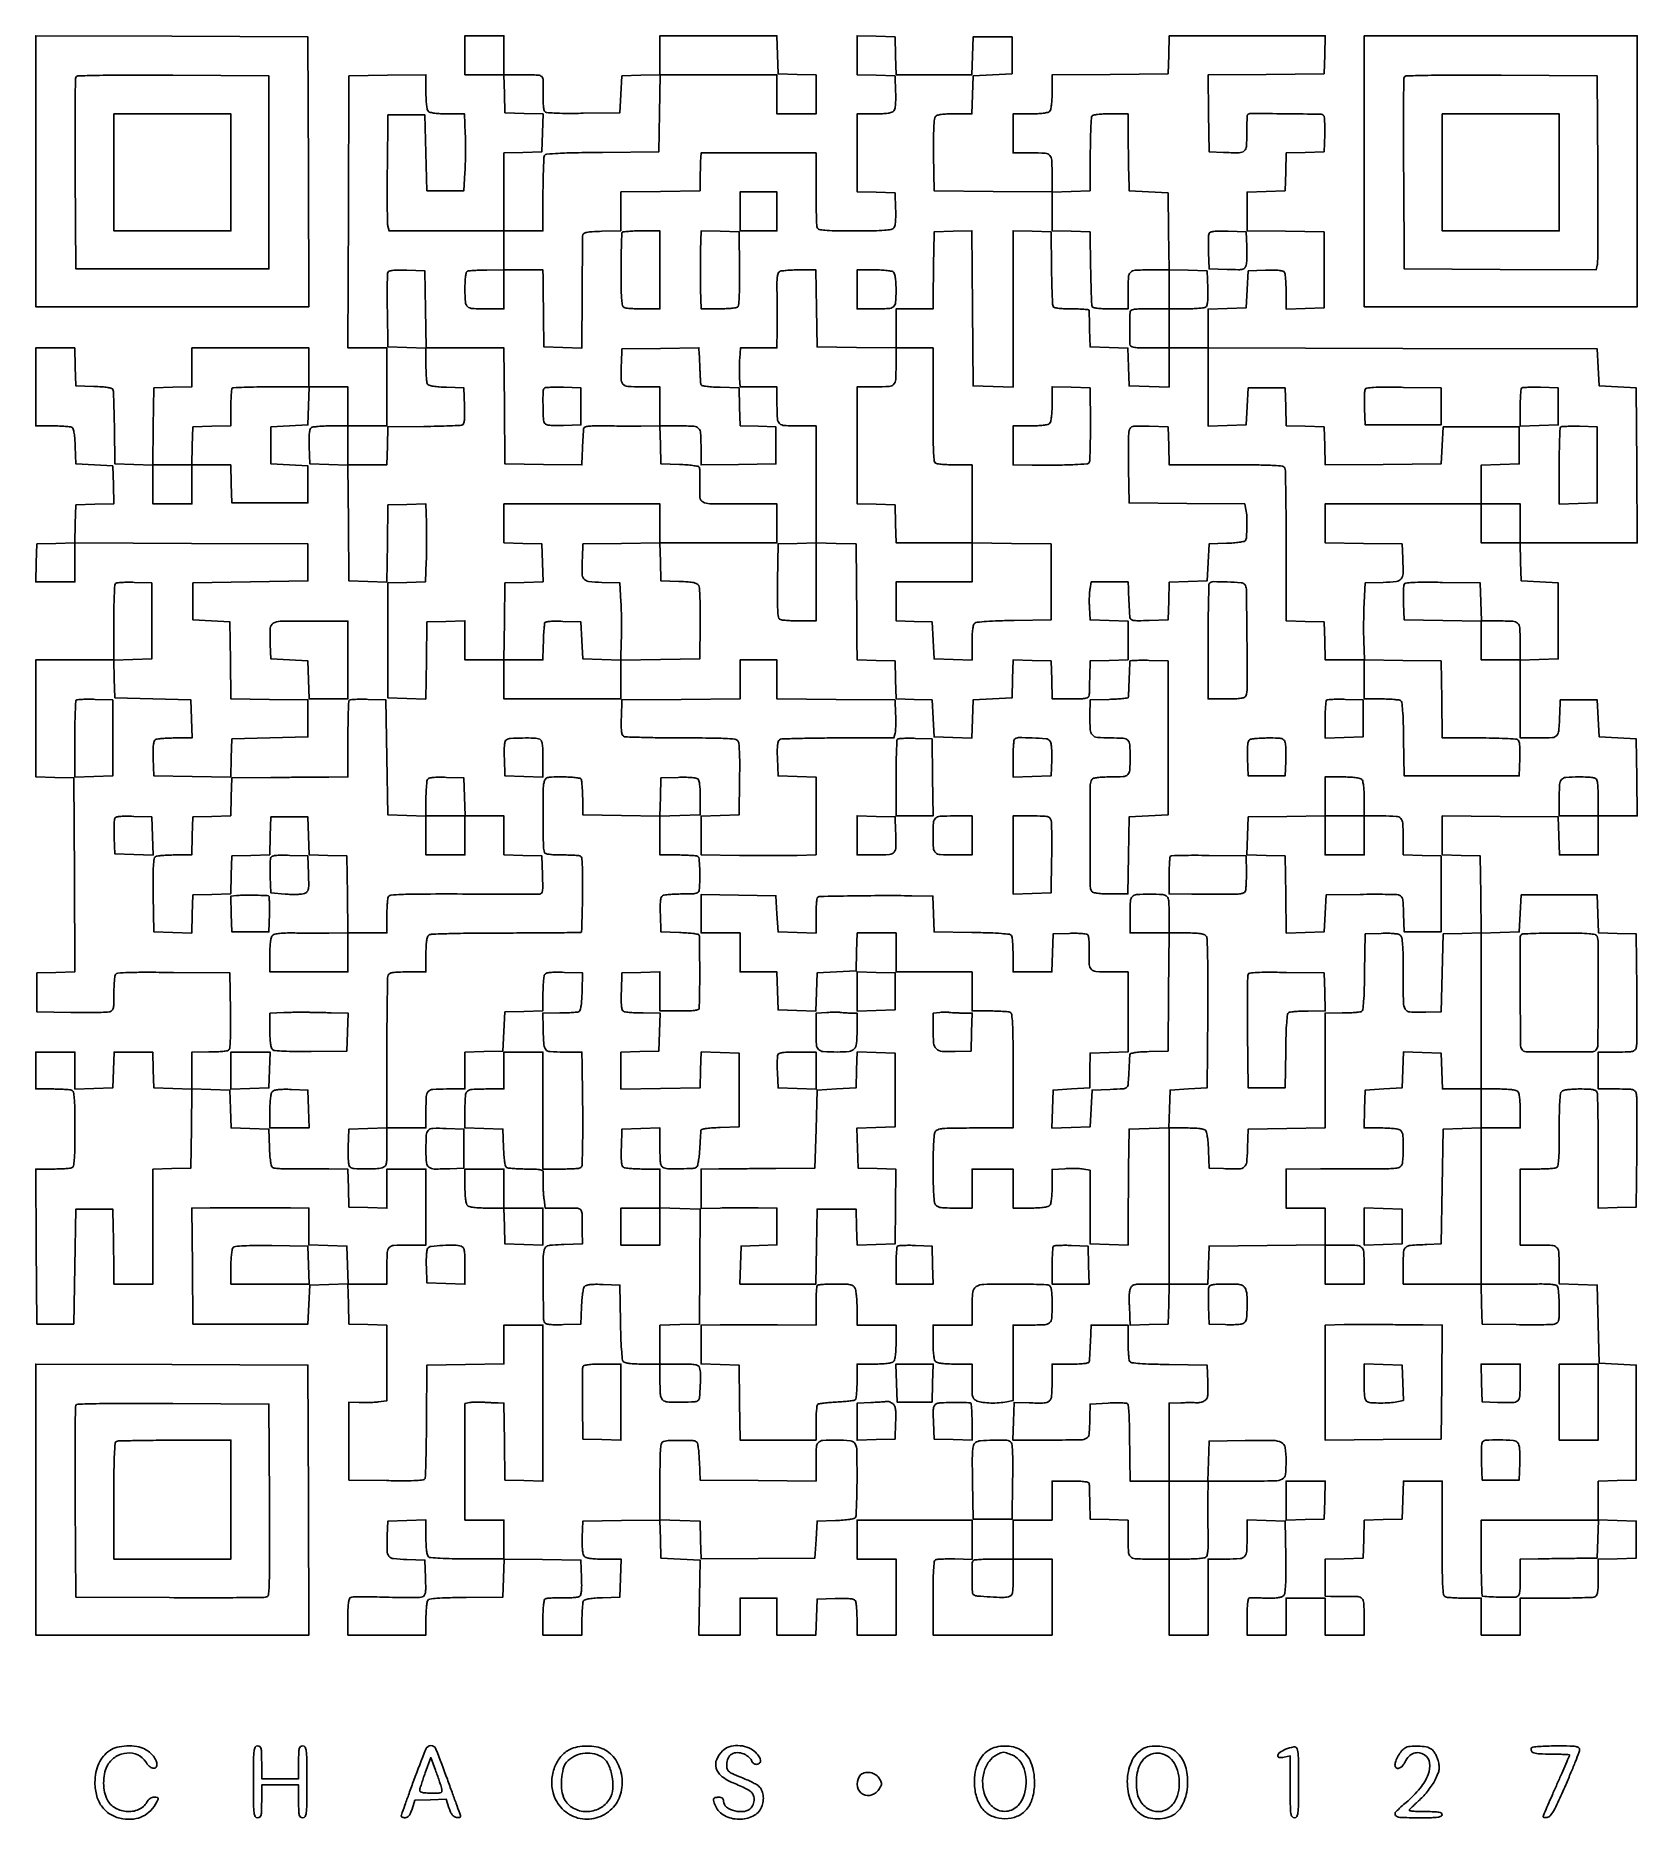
# Model space of a CAD drawing. Extents: x 156 to 936, y 100 to 969.
import ezdxf

# ---------------------------------------------------------------- set-up
doc = ezdxf.new("R2010")
doc.units = 0

msp = doc.modelspace()

# ---------------------------------------------------------------- linework, layer by layer
for points in [[(365, 959.5), (365, 950), (374.462474, 950), (383.924948, 950), (384.212474, 940.75), (384.5, 931.5), (393.787023, 931.211984), (403.074046, 930.923969), (402.787023, 921.711984), (402.5, 912.5), (393.25, 912.212474), (384, 911.924948), (384, 892.962474), (384, 874), (356.019052, 874), (328.038104, 874), (327.487958, 876.25, -0.056207), (327.275632, 877.906145, -0.001423), (327.181989, 885.476562, -0.003026), (327.151103, 894.374192, -0.002057), (327.218906, 904.5), (327.5, 930.5), (336.5, 930.5), (345.5, 930.5), (346, 912), (346.5, 893.5), (355.5, 893.5), (364.5, 893.5), (365, 902.5, 0.00736), (365.16926, 906.648475, 0.004067), (365.260179, 911.720313, 0.004054), (365.268838, 916.863437, 0.006505), (365.183587, 921.25), (364.867173, 931), (356.633587, 931, -0.011217), (353.137888, 931.078432, -0.020418), (350.292458, 931.322872, -0.021162), (348.136731, 931.690352, -0.144554), (347.2, 932.2, -0.144947), (346.689163, 933.140642, -0.021068), (346.322097, 935.311666, -0.020303), (346.078163, 938.182675, -0.011041), (346, 941.722065), (346, 950.044131), (327.25, 949.772065), (308.5, 949.5), (308.242862, 883.25), (307.985724, 817), (317.492862, 817), (327, 817), (327, 798), (327, 779), (317.5, 779), (308, 779), (308, 788.5), (308, 798), (298.5, 798), (289, 798), (289, 807.5), (289, 817), (260.5, 817), (232, 817), (232, 807.537526), (232, 798.075052), (222.75, 797.787526), (213.5, 797.5), (213.227798, 778.712768), (212.955596, 759.925536), (203.727798, 760.212768), (194.5, 760.5), (194.2739, 777.966527, 0.002462), (194.152678, 784.750087, 0.003696), (193.974005, 790.667646, 0.001539), (193.768232, 795.726185, 0.080844), (193.570485, 796.676915, 0.236839), (192.938068, 797.253534, 0.027582), (191.012606, 797.682128, 0.023653), (188.211026, 798.010207, 0.009092), (184.296585, 798.210388), (175.5, 798.5), (175.212474, 807.75), (174.924948, 817), (165.462474, 817), (156, 817), (156, 798), (156, 779), (164.25, 778.984687, -0.008579), (167.497876, 778.922928, -0.011582), (170.430835, 778.748704, -0.008725), (172.854929, 778.505619, -0.112667), (173.706033, 778.202843, -0.192561), (174.236162, 777.466763, -0.02067), (174.666992, 775.36687, -0.020911), (175.005667, 772.539342, -0.010674), (175.206033, 768.968156), (175.5, 760.5), (184.5, 760), (193.5, 759.5), (193.787023, 750.288016), (194.074046, 741.076031), (184.787023, 740.788016), (175.5, 740.5), (175.212964, 731.287036), (174.925929, 722.074071), (165.712964, 721.787036), (156.5, 721.5), (156.212474, 712.25), (155.924948, 703), (165.462474, 703), (175, 703), (175, 712.508257), (175, 722.016514), (231.75, 721.758257), (288.5, 721.5), (288.5, 712.5), (288.5, 703.5), (260.5, 703), (232.5, 702.5), (232.5, 693.5), (232.5, 684.5), (241.5, 684), (250.5, 683.5), (250.771984, 664.771984), (251.043969, 646.043969), (269.771984, 645.771984), (288.5, 645.5), (288.5, 636.5), (288.5, 627.5), (270, 627), (251.5, 626.5), (251.212184, 617.228074), (250.924368, 607.956148), (232.212184, 608.228074), (213.5, 608.5), (213.206902, 616.914347, -0.008519), (213.135766, 620.914541, -0.027159), (213.278749, 623.5815, -0.039341), (213.610638, 625.340297, -0.187221), (214.206902, 626.149034, -0.110544), (215.106611, 626.472502, -0.009485), (217.554613, 626.732898, -0.01216), (220.519034, 626.918962, -0.009129), (223.787526, 626.984687), (232.075052, 627), (231.787526, 636.25), (231.5, 645.5), (213, 646), (194.5, 646.5), (194.212977, 655.711984), (193.925954, 664.923969), (203.212977, 665.211984), (212.5, 665.5), (212.5, 684), (212.5, 702.5), (204.092979, 702.792979, 0.009965), (200.808838, 702.841934, 0.014292), (197.899759, 702.744134, 0.010057), (195.513427, 702.547291, 0.172425), (194.815278, 702.215278, 0.184345), (194.464602, 701.431704, 0.002682), (194.20156, 696.262247, 0.006947), (194.01005, 690.20032, 0.004478), (193.948685, 683.172298), (193.952773, 665), (174.976387, 665), (156, 665), (156, 636.537526), (156, 608.075052), (165.25, 607.787526), (174.5, 607.5), (174.759768, 560.287655), (175.019536, 513.07531), (165.759768, 512.787655), (156.5, 512.5), (156.5, 503), (156.5, 493.5), (173, 493.288608, 0.002859), (179.484347, 493.242621, 0.00393), (185.314062, 493.280443, 0.00254), (190.206039, 493.375499, 0.046499), (191.75, 493.55766, 0.117177), (192.998737, 494.151136, 0.161236), (193.66874, 495.187004, 0.057835), (193.951617, 497.210958, 0.005366), (194.015313, 502.269052, -0.009009), (194.079825, 505.513949, -0.012036), (194.262256, 508.454164, -0.00932), (194.517382, 510.882536, -0.111018), (194.834466, 511.766401, -0.238479), (195.964071, 512.438935, -0.008349), (201.206078, 512.712289, -0.009301), (209.183108, 512.846326, -0.001978), (223.069153, 512.766401), (250.5, 512.5), (250.773242, 494.073381, -0.003139), (250.85189, 484.874845, -0.013555), (250.716146, 479.410177, -0.01557), (250.421641, 475.873481, -0.226527), (249.773242, 474.838694, -0.110913), (248.885205, 474.51997, -0.009356), (246.450577, 474.263497, -0.012063), (243.502688, 474.080135, -0.009035), (240.25, 474.015313), (232, 474), (232, 464.962474), (232, 455.924948), (222.75, 456.212474), (213.5, 456.5), (213.211067, 465.25), (212.922134, 474), (203.5, 474), (194.077866, 474), (193.788933, 465.25), (193.5, 456.5), (184.25, 456.212474), (175, 455.924948), (175, 464.962474), (175, 474), (165.5, 474), (156, 474), (156, 465), (156, 456), (163.918213, 456, -0.00705), (167.066073, 455.955615, -0.008902), (169.9751, 455.821697, -0.007317), (172.400281, 455.631074, -0.06844), (173.418213, 455.393011, -0.248646), (174.287914, 454.395349, -0.036527), (174.720076, 451.657417, -0.018394), (174.948864, 446.766599, -0.00249), (175, 436.5, -0.00249), (174.948864, 426.233401, -0.018394), (174.720076, 421.342583, -0.036527), (174.287914, 418.604651, -0.248646), (173.418213, 417.606989, -0.068473), (172.39994, 417.368917, -0.007304), (169.971568, 417.178303, -0.008893), (167.058655, 417.044385, -0.007039), (163.906187, 417), (155.97595, 417), (156.237975, 379.25), (156.5, 341.5), (165.5, 341.5), (174.5, 341.5), (175, 369.5), (175.5, 397.5), (184.5, 397.5), (193.5, 397.5), (193.698134, 388.5, -0.00132), (193.777843, 384.385751, -0.000758), (193.853302, 379.426562, -0.000758), (193.91401, 374.443617, -0.001265), (193.948134, 370.25), (194, 361), (203.5, 361), (213, 361), (213, 388.962474), (213, 416.924948), (222.25, 417.212474), (231.5, 417.5), (231.771723, 436.787238), (232.043446, 456.074477), (241.271723, 455.787238), (250.5, 455.5), (250.787036, 446.287036), (251.074071, 437.074071), (260.287036, 436.787036), (269.5, 436.5), (269.792098, 427.532999, 0.009858), (269.991754, 423.71747, 0.020103), (270.327592, 420.736728, 0.019888), (270.755925, 418.535291, 0.190822), (271.292098, 417.766591, 0.119292), (272.152746, 417.455183, 0.008999), (274.642054, 417.226232, 0.012014), (277.656184, 417.076334, 0.008841), (281, 417.049645, -0.001414), (284.918146, 417.076573, -0.000779), (289.709289, 417.08848, -0.000777), (294.568067, 417.085431, -0.001247), (298.712474, 417.066053), (307.924948, 417), (308.212474, 407.75), (308.5, 398.5), (317.75, 398.212474), (327, 397.924948), (327, 407.462474), (327, 417), (336.5, 417), (346, 417), (346, 398.5), (346, 380), (337.106989, 380, 0.014768), (330.349521, 379.800362, 0.195511), (328.14255, 378.747254, 0.175208), (327.170753, 376.400012, 0.01141), (327, 368.918213), (327, 361), (317.537526, 361), (308.075052, 361), (307.787526, 370.25), (307.5, 379.5), (298.25, 379.787526), (289, 380.075052), (289, 389.037526), (289, 398), (280, 398.057692, 0.00094), (270.821207, 398.09927, 0.000662), (260.49967, 398.112942, 0.000662), (250.174527, 398.099268, 0.000938), (240.984427, 398.057692), (231.968853, 398), (232.234427, 369.75), (232.5, 341.5), (260.5, 341.5), (288.5, 341.5), (289, 351), (289.5, 360.5), (298.713341, 360.787041), (307.926682, 361.074081), (308.213341, 351.287041), (308.5, 341.5), (317.75, 341.212474), (327, 340.924948), (327, 322.523747), (327, 304.122546), (322.75, 303.580389, -0.015323), (320.764054, 303.388676, -0.007989), (318.279688, 303.265313, -0.007936), (315.723918, 303.219903, -0.01201), (313.5, 303.269116), (308.5, 303.5), (308.5, 284.5), (308.5, 265.5), (326.772695, 265.227354, 0.002853), (336.293948, 265.139628, 0.015208), (341.493118, 265.279556, 0.020863), (344.672065, 265.595435, 0.272357), (345.563798, 266.305659, 0.084531), (345.777629, 267.372864, 0.000842), (345.991288, 275.168016, 0.002728), (346.173565, 284.16213, 0.001762), (346.291103, 294.578305), (346.5, 321.5), (365.25, 321.772065), (384, 322.044131), (384, 331.522065), (384, 341), (393.5, 341), (403, 341), (403, 302.962474), (403, 264.924948), (393.75, 265.212474), (384.5, 265.5), (384.227935, 284.25), (383.955869, 303), (381.227935, 303.067897, -0.003647), (379.871712, 303.111553, -0.001384), (377.979456, 303.191527, -0.00137), (375.922766, 303.289802, -0.001675), (374, 303.393419, 0.010918), (372.11212, 303.460188, 0.009908), (370.160937, 303.4479, 0.009974), (368.4157, 303.367456, 0.031138), (367.25, 303.217114), (365, 302.783184), (365, 274.391592), (365, 246), (374.5, 246), (384, 246), (384, 236.544077), (384, 227.088155), (366.27854, 227.105428, -0.004522), (358.787933, 227.180481, -0.009408), (352.951528, 227.401667, -0.006257), (348.427395, 227.715278, -0.15395), (347.27854, 228.183795, -0.158742), (346.704823, 229.092385, -0.028569), (346.319507, 231.08265, -0.023572), (346.075223, 233.884211, -0.00996), (346, 237.659971), (346, 246.075052), (336.75, 245.787526), (327.5, 245.5), (327.199088, 238.520917, 0.012477), (327.062458, 230.988791, 0.170867), (327.97509, 228.45151, 0.198326), (330.222155, 227.237089, 0.017722), (336.759315, 226.788797), (345.5, 226.5), (345.787775, 217.829377, -0.005507), (345.89944, 212.791843, -0.044967), (345.718553, 210.498889, -0.11793), (345.193307, 209.268155, -0.157615), (344.211194, 208.56703, -0.071826), (342.890744, 208.348614, -0.003232), (338.272952, 208.283703, -0.005366), (332.776781, 208.300967, -0.003809), (326.613933, 208.433442, 0.003516), (320.481118, 208.568868, 0.005139), (315.079417, 208.594621, 0.002617), (310.508459, 208.545507, 0.087832), (309.440514, 208.338799, 0.21295), (308.7329, 207.630278, 0.053498), (308.306035, 206.01415, 0.030564), (308.064875, 203.348624, 0.00728), (308, 198.893011), (308, 190), (327, 190), (346, 190), (346.015313, 197.75, -0.00996), (346.082426, 200.814637, -0.013006), (346.27245, 203.611937, -0.010609), (346.539256, 205.920632, -0.107612), (346.869169, 206.822552, -0.218218), (347.922054, 207.506405, -0.016609), (351.376489, 207.898813, -0.014132), (356.711843, 208.174542, -0.003364), (365.603857, 208.322552), (383.5, 208.5), (383.787816, 217.771926), (384.075632, 227.043852), (402.787816, 226.771926), (421.5, 226.5), (421.793098, 218.085653, -0.008579), (421.863653, 214.091053, -0.027002), (421.720376, 211.414933, -0.038864), (421.388353, 209.642382, -0.183076), (420.793098, 208.817338, -0.113432), (419.921368, 208.491447, -0.012579), (417.793131, 208.263496, -0.014808), (415.211179, 208.129293, -0.011482), (412.396283, 208.131109, 0.009569), (409.591934, 208.143646, 0.012695), (407.042562, 208.041471, 0.010052), (404.936987, 207.860901, 0.112451), (404.146283, 207.590408, 0.205089), (403.650955, 206.885693, 0.020866), (403.304932, 204.824969, 0.020975), (403.073087, 202.027657, 0.010188), (403, 198.440983), (403, 190), (412.5, 190), (422, 190), (422.015313, 197.75, -0.009121), (422.07711, 200.806269, -0.012155), (422.251296, 203.57771, -0.009471), (422.494844, 205.866303, -0.110752), (422.797157, 206.706033, -0.192561), (423.533237, 207.236162, -0.02067), (425.63313, 207.666992, -0.020911), (428.460658, 208.005667, -0.010674), (432.031844, 208.206033), (440.5, 208.5), (440.787526, 217.75), (441.075052, 227), (432.659971, 227, -0.009216), (428.629964, 227.07429, -0.027852), (425.896733, 227.327985, -0.0407), (424.053907, 227.75869, -0.142737), (423.05437, 228.434488, -0.124531), (422.554045, 229.483766, -0.025784), (422.254974, 231.523339, -0.022332), (422.120193, 234.250403, -0.011351), (422.181926, 237.684488), (422.5, 245.5), (441.212184, 245.771926), (459.924368, 246.043852), (460.212184, 236.771926), (460.5, 227.5), (470, 227), (479.5, 226.5), (479.232364, 208.25), (478.964729, 190), (488.982364, 190), (499, 190), (499, 199), (499, 208), (508, 208), (517, 208), (517, 199), (517, 190), (526.461067, 190), (535.922134, 190), (536.211067, 198.75), (536.5, 207.5), (545.41543, 207.791346, -0.007874), (549.674656, 207.863419, -0.025891), (552.481964, 207.721257, -0.03736), (554.324421, 207.391596, -0.190691), (555.150117, 206.791346, -0.10844), (555.472644, 205.905885, -0.010308), (555.733216, 203.60277, -0.012782), (555.918998, 200.812394, -0.009736), (555.984687, 197.75), (556, 190), (565.5, 190), (575, 190), (575, 208.5), (575, 227), (565.5, 227), (556, 227), (556, 236.5), (556, 246), (584, 246), (612, 246), (612, 236.438166), (612, 226.876333), (603.630164, 227.077629, 0.008036), (600.34176, 227.103854, 0.011048), (597.386982, 227.014617, 0.007927), (594.93959, 226.84759, 0.117937), (594.130164, 226.580446, 0.234885), (593.588292, 225.708057, 0.008463), (593.275481, 221.679048, 0.01129), (593.062651, 216.077824, 0.00385), (593, 207.940983), (593, 190), (622, 190), (651, 190), (651, 208.5), (651, 227), (641.5, 227), (632, 227), (632, 236.5), (632, 246), (641.5, 246), (651, 246), (651, 255.5), (651, 265), (660, 265, -0.007392), (664.254655, 264.937097, -0.026743), (666.952988, 264.71251, -0.040246), (668.622333, 264.344532, -0.307649), (669.099641, 263.75, -0.012318), (669.145396, 262.917561, -0.000814), (669.21418, 260.517187, -0.001177), (669.284784, 257.655324, -0.00088), (669.349641, 254.5), (669.5, 246.5), (678.75, 246.212474), (688, 245.924948), (688, 238.044262, 0.011843), (688.177219, 230.563142, 0.181411), (689.181087, 228.229778, 0.190384), (691.452643, 227.189848, 0.013266), (698.606989, 227), (708, 227), (708, 208.5), (708, 190), (717.5, 190), (727, 190), (727, 208.5), (727, 227), (735.883369, 227, 0.016798), (742.554728, 227.22419, 0.201413), (744.80872, 228.354131, 0.167367), (745.799343, 230.856564, 0.010851), (745.986345, 238.787526), (746, 246.075052), (755.25, 245.787526), (764.5, 245.5), (764.774123, 228.131529, -0.003898), (764.839437, 219.9535, -0.012299), (764.705661, 214.473008, -0.012909), (764.421459, 210.681528, -0.149113), (763.851667, 209.321269, -0.133658), (762.907476, 208.658076, -0.047476), (761.29571, 208.24359, -0.032414), (758.948823, 208.027011, -0.011517), (755.577544, 208.012907, 0.00126), (752.775682, 208.058666, 0.001644), (750.211841, 208.085647, 0.001215), (748.062972, 208.095974, 0.015212), (747.25, 208.073167, 0.312495), (746.654884, 207.607251, 0.040999), (746.286755, 205.952151, 0.026892), (746.062584, 203.261964, 0.007342), (746, 199), (746, 190), (755.5, 190), (765, 190), (765, 199), (765, 208), (774.5, 208), (784, 208), (784, 199), (784, 190), (793.5, 190), (803, 190), (803, 198.980948, 0.013008), (802.828184, 205.583848, 0.173919), (801.90584, 207.787335, 0.198301), (799.844546, 208.753873, 0.017689), (794, 208.821454, -0.00396), (792.075628, 208.790871, -0.003223), (790.014063, 208.787729, -0.003256), (788.11514, 208.809445, -0.008489), (786.75, 208.857142), (784, 209), (784, 217.962474), (784, 226.924948), (793.25, 227.212474), (802.5, 227.5), (802.787036, 236.712964), (803.074071, 245.925929), (812.287036, 246.212964), (821.5, 246.5), (821.787526, 255.75), (822.075052, 265), (831.537526, 265), (841, 265), (841, 237.106989, 0.001482), (841.047441, 221.102837, 0.01238), (841.269618, 213.864913, 0.020733), (841.66906, 209.7558, 0.273), (842.581787, 208.606989, 0.06844), (843.599719, 208.368926, 0.007317), (846.0249, 208.178303, 0.008902), (848.933927, 208.044385, 0.00705), (852.081787, 208), (860, 208), (860, 199), (860, 190), (869.5, 190), (879, 190), (879, 199), (879, 208), (896.418213, 208, 0.003244), (903.207024, 208.044049, 0.00474), (909.184475, 208.178303, 0.002396), (914.244542, 208.364228, 0.081401), (915.418213, 208.606989, 0.192061), (916.216672, 209.344751, 0.070053), (916.688208, 210.839867, 0.03465), (916.936924, 213.412948, 0.006773), (917, 218.069463), (917, 226.924948), (926.25, 227.212474), (935.5, 227.5), (935.5, 236.5), (935.5, 245.5), (926.25, 245.787526), (917, 246.075052), (917, 255.5), (917, 264.924948), (926.25, 265.212474), (935.5, 265.5), (935.5, 293.5), (935.5, 321.5), (926.5, 322), (917.5, 322.5), (917, 341.5), (916.5, 360.5), (907.25, 360.787526), (898, 361.075052), (898, 369.930537, 0.014889), (897.79962, 376.658129, 0.195866), (896.745668, 378.860252, 0.174757), (894.397656, 379.829682, 0.011384), (886.918213, 380), (879, 380), (879, 398.5), (879, 417), (886.918213, 417, 0.00705), (890.066073, 417.044385, 0.008902), (892.9751, 417.178303, 0.007317), (895.400281, 417.368926, 0.06844), (896.418213, 417.606989, 0.246394), (897.284593, 418.592366, 0.037978), (897.719073, 421.248473, 0.01896), (897.948499, 425.994183, 0.002598), (898, 435.906989, -0.003891), (898.06403, 444.133877, -0.011967), (898.283912, 449.697868, -0.011367), (898.620179, 453.590883, -0.170757), (899.2, 454.8, -0.142062), (900.111853, 455.301898, -0.021703), (902.174718, 455.672007, -0.021121), (904.863816, 455.91981, -0.012415), (908.093011, 456, -0.008396), (912.063507, 455.933322, -0.038703), (914.347444, 455.678871, -0.075375), (915.69971, 455.202375, -0.180715), (916.393011, 454.418213, -0.085483), (916.638063, 453.183073, -0.001101), (916.821697, 445.235952, -0.003161), (916.956091, 436.017711, -0.002064), (917, 425.380687), (917, 397.924948), (926.25, 398.212474), (935.5, 398.5), (935.780941, 425, 0.002017), (935.848704, 435.317487, 0.002973), (935.817795, 444.376562, 0.001377), (935.724366, 452.089955, 0.056278), (935.511889, 453.75, 0.122466), (934.853609, 455.003832, 0.154152), (933.733065, 455.672057, 0.05329), (931.547349, 455.94748, 0.004718), (925.980948, 456), (917, 456), (917, 465), (917, 474), (925.980948, 474, 0.004718), (931.547349, 474.05252, 0.05329), (933.733065, 474.327943, 0.154152), (934.853609, 474.996168, 0.122466), (935.511889, 476.25, 0.056278), (935.724366, 477.910045, 0.001377), (935.817795, 485.623438, 0.002973), (935.848704, 494.682513, 0.002017), (935.780941, 505), (935.5, 531.5), (926.287036, 531.787036), (917.074071, 532.074071), (916.787036, 541.287036), (916.5, 550.5), (898, 550.5), (879.5, 550.5), (879, 541.5), (878.5, 532.5), (869.272202, 532.212768), (860.044404, 531.925536), (859.772202, 550.712768), (859.5, 569.5), (850.25, 569.787526), (841, 570.075052), (841, 579.553099), (841, 589.031147), (869.25, 588.765573), (897.5, 588.5), (897.787526, 579.25), (898.075052, 570), (907.537526, 570), (917, 570), (917, 579.5), (917, 589), (926.522065, 589), (936.044131, 589), (935.772065, 607.75), (935.5, 626.5), (926.5, 627), (917.5, 627.5), (917, 636.5), (916.5, 645.5), (907.5, 645.5), (898.5, 645.5), (898.245668, 638.5, -0.009074), (897.810854, 630.52461, -0.165509), (896.832254, 628.214245, -0.199016), (894.706186, 627.189349, -0.014075), (887.980948, 627), (879, 627), (879, 645.962474), (879, 664.924948), (888.25, 665.212474), (897.5, 665.5), (897.5, 684), (897.5, 702.5), (888.5, 703), (879.5, 703.5), (879.212474, 712.75), (878.924948, 722), (907.474499, 722), (936.02405, 722), (935.762025, 759.75), (935.5, 797.5), (926.5, 798), (917.5, 798.5), (917, 807.5), (916.5, 816.5), (821.75, 816.755075), (727, 817.010149), (727, 826.467549), (727, 835.924948), (736.25, 836.212474), (745.5, 836.5), (746, 845.5), (746.5, 854.5), (754.914347, 854.793098, -0.008519), (758.914541, 854.864234, -0.027159), (761.5815, 854.721251, -0.039341), (763.340297, 854.389362, -0.187221), (764.149034, 853.793098, -0.110544), (764.472502, 852.893389, -0.009485), (764.732898, 850.445387, -0.01216), (764.918962, 847.480966, -0.009129), (764.984687, 844.212474), (765, 835.924948), (774.25, 836.212474), (783.5, 836.5), (783.5, 855), (783.5, 873.5), (764.75, 873.772065), (746, 874.044131), (746, 883.484539), (746, 892.924948), (755.25, 893.212474), (764.5, 893.5), (764.787036, 902.712964), (765.074071, 911.925929), (774.287036, 912.212964), (783.5, 912.5), (783.792979, 920.907021, 0.009999), (783.841717, 924.19137, 0.014332), (783.743267, 927.101108, 0.010108), (783.54545, 929.487642, 0.172296), (783.212327, 930.187673, 0.195178), (781.702695, 930.825738, 0.000952), (764.721835, 931.037605, 0.000933), (747.72512, 931.185603, 0.200691), (746.245183, 930.578516, 0.184053), (746.060051, 930.16547, 0.003398), (745.93732, 927.739038, 0.007882), (745.857178, 924.875283, 0.005128), (745.850699, 921.565768, -0.018165), (745.670945, 915.154174, -0.207248), (744.543741, 912.951867, -0.17279), (742.057528, 912.053284, -0.011927), (734.479083, 912.199088), (727.5, 912.5), (727.227992, 931.234389), (726.955984, 949.968779), (755.227992, 950.234389), (783.5, 950.5), (783.787526, 959.75), (784.075052, 969), (746.075052, 969), (708.075052, 969), (707.787526, 959.75), (707.5, 950.5), (679.25, 950.234427), (651, 949.968853), (651, 941.684427, -0.011115), (650.921723, 938.163625, -0.020352), (650.677575, 935.303497, -0.021108), (650.310334, 933.138983, -0.14478), (649.8, 932.2, -0.144849), (648.860329, 931.689458, -0.021091), (646.693122, 931.322289, -0.020332), (643.828493, 931.07823, -0.011084), (640.3, 931), (632, 931), (632, 921.5), (632, 912), (640.893011, 912, -0.014783), (647.651077, 911.800143, -0.195674), (649.857949, 910.746068, -0.175064), (650.829463, 908.396787, -0.011377), (651, 900.902877), (651, 892.969329), (622.25, 893.234665), (593.5, 893.5), (593.285999, 910.940913, -0.004306), (593.257989, 918.601155, -0.010385), (593.403766, 924.266298, -0.008096), (593.668561, 928.484768, -0.154677), (594.158444, 929.690913, -0.155212), (595.083284, 930.283844, -0.031047), (597.028013, 930.678192, -0.024571), (599.795026, 930.924713, -0.009932), (603.584919, 931), (611.924948, 931), (612.212474, 940.25), (612.5, 949.5), (622, 950), (631.5, 950.5), (631.5, 959.5), (631.5, 968.5), (622, 968.5), (612.5, 968.5), (612.212474, 959.25), (611.924948, 950), (593.5, 950), (575.075052, 950), (574.787526, 959.25), (574.5, 968.5), (565.25, 968.787526), (556, 969.075052), (556, 959.575052), (556, 950.075052), (565.25, 949.787526), (574.5, 949.5), (574.793771, 941.655204, -0.01153), (574.842502, 938.264652, -0.021342), (574.701133, 935.514748, -0.023545), (574.405224, 933.431833, -0.126804), (573.921326, 932.405204, -0.145524), (572.939147, 931.748928, -0.03848), (571.078343, 931.326735, -0.027148), (568.342652, 931.0746, -0.009406), (564.377555, 931), (556, 931), (556, 912.037526), (556, 893.075052), (565.25, 892.787526), (574.5, 892.5), (574.793771, 884.655204, -0.01153), (574.842502, 881.264652, -0.021342), (574.701133, 878.514748, -0.023545), (574.405224, 876.431833, -0.126804), (573.921326, 875.405204, -0.180999), (572.643515, 874.673661, -0.021944), (569.373569, 874.286175, -0.015308), (564.144905, 874.058818, -0.00321), (554.984544, 874, -0.002583), (545.025472, 874.051451, -0.018884), (540.260783, 874.280792, -0.037784), (537.593997, 874.714967, -0.246695), (536.606989, 875.581787, -0.081401), (536.364228, 876.755458, -0.002396), (536.178303, 881.815525, -0.00474), (536.044049, 887.792976, -0.003244), (536, 894.581787), (536, 912), (508, 912), (480, 912), (479.865535, 909.75, 0.006885), (479.806483, 908.46498, 0.001283), (479.73663, 906.104688, 0.001374), (479.669633, 903.344951, 0.001255), (479.615535, 900.5), (479.5, 893.5), (460.25, 893.228407), (441, 892.956814), (441, 883.515933), (441, 874.075052), (431.75, 873.787526, 0.006349), (426.964262, 873.577913, 0.032949), (424.340059, 873.255245, 0.068809), (422.886936, 872.764614, 0.260207), (422.36535, 872, 0.019956), (422.308587, 870.856999, 0.000219), (422.236369, 863.071789, 0.000686), (422.169297, 854.087626, 0.000447), (422.11535, 843.712474), (422, 816.924948), (412.75, 817.212474), (403.5, 817.5), (403.286479, 832.5, -0.000103), (403.202053, 838.518009, -0.000122), (403.124965, 844.195312, -0.000106), (403.06213, 848.983895, -0.000796), (403.036479, 851.25), (403, 855), (393.5, 855), (384, 855), (384, 864.5), (384, 874), (393.5, 874), (403, 874), (403.015313, 891.75, -0.004112), (403.077936, 898.641476, -0.006187), (403.256294, 904.648296, -0.002772), (403.499273, 909.748884, -0.128893), (403.814171, 910.733562, -0.235636), (404.892042, 911.382713, -0.006542), (410.488208, 911.7535, -0.00868), (418.667955, 912.045785, -0.002163), (432.048858, 912.233562), (459.5, 912.5), (459.772065, 931.25), (460.044131, 950), (488.522065, 950), (517, 950), (517, 940.5), (517, 931), (526.5, 931), (536, 931), (536, 940.462474), (536, 949.924948), (526.75, 950.212474), (517.5, 950.5), (517.212474, 959.75), (516.924948, 969), (488.462474, 969), (460, 969), (460, 959.537526), (460, 950.075052), (450.75, 949.787526), (441.5, 949.5), (441, 940.5), (440.5, 931.5), (422.546696, 931.269936, -0.003405), (413.819379, 931.217543, -0.013098), (408.395647, 931.364033, -0.013658), (404.783843, 931.655457, -0.221318), (403.766692, 932.269936, -0.112907), (403.450619, 933.092447, -0.013384), (403.22423, 935.048044, -0.015444), (403.087405, 937.420955, -0.012098), (403.080913, 940, 0.007285), (403.132955, 947.323271, 0.191421), (402.407126, 949.110701, 0.196436), (400.65833, 949.889284, 0.007733), (393.5, 950), (384, 950), (384, 959.5), (384, 969), (374.5, 969), (365, 969)], [(269.5, 902.5), (269.5, 855.5), (222.5, 855.5), (175.5, 855.5), (175.239372, 901.5, -0.000997), (175.174287, 919.225103, -0.001596), (175.197198, 934.357597, -0.000282), (175.267665, 947.72814, -0.090314), (175.461789, 948.759906, -0.301449), (176.45055, 949.464468, -0.003096), (185.402033, 949.70934, -0.005599), (198.68089, 949.841585, -0.001079), (222.722417, 949.759906), (269.5, 949.5)], [(916.777529, 904.5, -0.001169), (916.844214, 887.089041, -0.00181), (916.812248, 872.054912, -0.000538), (916.723164, 858.995066, -0.057675), (916.505999, 857.240125), (915.956939, 854.980251), (869.22847, 855.240125), (822.5, 855.5), (822.239372, 901.5, -0.000997), (822.174287, 919.225103, -0.001596), (822.197198, 934.357597, -0.000282), (822.267665, 947.72814, -0.090314), (822.461789, 948.759906, -0.301449), (823.45055, 949.464468, -0.003096), (832.402033, 949.70934, -0.005599), (845.68089, 949.841585, -0.001079), (869.722417, 949.759906), (916.5, 949.5)], [(688.051866, 921.25, 0.001235), (688.086031, 916.863499, 0.000769), (688.146698, 911.720313, 0.000771), (688.222149, 906.648335, 0.001399), (688.301866, 902.5), (688.5, 893.5), (698, 893), (707.5, 892.5), (707.771928, 873.787236), (708.043857, 855.074471), (717.271928, 854.787236), (726.5, 854.5), (726.793098, 846.085653, -0.008519), (726.864234, 842.085459, -0.027159), (726.721251, 839.4185, -0.039341), (726.389362, 837.659703, -0.187221), (725.793098, 836.850966, -0.110402), (724.894283, 836.527533, -0.00954), (722.45641, 836.267102, -0.012203), (719.504112, 836.081041, -0.00917), (716.25, 836.015313), (708, 836), (708, 826.5), (708, 817), (717.5, 817), (727, 817), (727, 797.962474), (727, 778.924948), (736.25, 779.212474), (745.5, 779.5), (746, 788.5), (746.5, 797.5), (755.5, 797.5), (764.5, 797.5), (764.787036, 788.287036), (765.074071, 779.074071), (774.287036, 778.787036), (783.5, 778.5), (783.787731, 769.234491), (784.075462, 759.968982), (812.287731, 760.234491), (840.5, 760.5), (841, 769.5), (841.5, 778.5), (860, 778.5), (878.5, 778.5), (878.5, 769.5), (878.5, 760.5), (869.25, 760.212474), (860, 759.924948), (860, 750.462474), (860, 741), (869.5, 741), (879, 741), (879, 731.5), (879, 722), (869.5, 722), (860, 722), (860, 731.5), (860, 741), (822, 741), (784, 741), (784, 731.522065), (784, 722.044131), (802.75, 721.772065), (821.5, 721.5), (821.800912, 714.520917, -0.012477), (821.937542, 706.988791, -0.170867), (821.02491, 704.45151, -0.198326), (818.777845, 703.237089, -0.017722), (812.240685, 702.788797), (803.5, 702.5), (803, 693, 0.006695), (802.831145, 688.693972, 0.004023), (802.740319, 683.579846, 0.004028), (802.731893, 678.491506, 0.007015), (802.818108, 674.271815), (803.136216, 665.04363), (821.818108, 664.771815), (840.5, 664.5), (840.772065, 645.75), (841.044131, 627), (858.772065, 626.984687, -0.004309), (865.659251, 626.919378, -0.006451), (871.672267, 626.732898, -0.003005), (876.767194, 626.47837, -0.128044), (877.793098, 626.149034, -0.187221), (878.389362, 625.340297, -0.039341), (878.721251, 623.5815, -0.027159), (878.864234, 620.914541, -0.008519), (878.793098, 616.914347), (878.5, 608.5), (850.5, 608.5), (822.5, 608.5), (822.226088, 626.455762, 0.003691), (822.034694, 634.909881, 0.01247), (821.731244, 640.426015, 0.01141), (821.339909, 644.222567, 0.223435), (820.726088, 645.190449, 0.11214), (819.863889, 645.497985, 0.008914), (817.436726, 645.745063, 0.011727), (814.499311, 645.922014, 0.008715), (811.25, 645.984687), (803, 646), (803, 655.5), (803, 665), (793.537526, 665), (784.075052, 665), (783.787526, 674.25), (783.5, 683.5), (774.25, 683.787526), (765, 684.075052), (765, 720.455738, 0.001559), (764.956157, 734.51473, 0.002438), (764.821697, 746.614248, 0.000662), (764.639203, 757.155271, 0.087163), (764.393011, 758.418213, 0.272936), (763.244652, 759.330803, 0.020774), (759.141028, 759.730356, 0.012395), (751.912264, 759.952549, 0.001485), (735.930537, 760), (708.075052, 760), (707.787526, 769.25), (707.5, 778.5), (698.278376, 778.78715, 0.004141), (692.419345, 778.921037, 0.054191), (690.257993, 778.7179, 0.167412), (689.163295, 778.070995, 0.118397), (688.511762, 776.78715, 0.051887), (688.30646, 775.219748, 0.002936), (688.205181, 770.324975, 0.004477), (688.170954, 764.486999, 0.003267), (688.233386, 758), (688.5, 741.5), (716.673937, 741.234556), (744.847874, 740.969112), (745.418143, 738.234556, -0.0422), (745.83084, 734.847429, -0.014237), (745.872763, 729.870641, -0.009977), (745.676025, 724.954945, -0.124035), (745.116459, 723.188435, -0.205564), (744.467934, 722.733483, -0.013751), (742.185386, 722.321042, -0.017708), (739.312502, 721.986715, -0.011435), (735.968156, 721.793967), (727.5, 721.5), (727, 712.5), (726.5, 703.5), (717.287036, 703.212964), (708.074071, 702.925929), (707.787036, 693.712964), (707.5, 684.5), (698.25, 684.212474, -0.004647), (692.837148, 684.094567, -0.042762), (690.496526, 684.265706, -0.131378), (689.354829, 684.775169, -0.206201), (688.863139, 685.712474, -0.005263), (688.730463, 687.723165, -0.000943), (688.529528, 691.4769, -0.001058), (688.320086, 695.706545, -0.001212), (688.138258, 699.75), (688, 703), (679.045313, 703), (670.090626, 703), (669.484495, 699.75, 0.028289), (669.271773, 698.094853, 0.009836), (669.147718, 695.692187, 0.009734), (669.114647, 693.035476, 0.011185), (669.189182, 690.5), (669.5, 684.5), (678.75, 684.212474), (688, 683.924948), (688, 674.5), (688, 665.075052), (678.75, 664.787526), (669.5, 664.5), (669.340641, 657, -0.000652), (669.272986, 654.000094, -0.000792), (669.201468, 651.189062, -0.000666), (669.13439, 648.823858, -0.005516), (669.090641, 647.75, -0.213799), (668.621728, 646.833708, -0.121997), (667.472306, 646.301343, -0.042507), (665.144342, 646.053683, -0.005256), (660.037526, 646), (651.075052, 646), (650.787526, 655.25), (650.5, 664.5), (641.288016, 664.787023), (632.076031, 665.074046), (631.788016, 655.787023), (631.5, 646.5), (622, 646), (612.5, 645.5), (612.211984, 636.212977), (611.923969, 626.925954), (602.711984, 627.212977), (593.5, 627.5), (593, 636.5), (592.5, 645.5), (583.787018, 645.788393), (575.074036, 646.076786), (574.787018, 655.288393), (574.5, 664.5), (565.25, 664.787526), (556, 665.075052), (555.969506, 674.287526, 0.001066), (555.943395, 679.085456, 0.000322), (555.88349, 686.375086, 0.000322), (555.805778, 694.550087, 0.00035), (555.719506, 702.5), (555.5, 721.5), (545.75, 721.786212), (536, 722.072424), (536, 703.036212), (536, 684), (527.75, 684.015313, -0.008742), (524.500405, 684.078167, -0.011755), (521.562106, 684.255659, -0.008952), (519.134327, 684.503528, -0.112035), (518.269936, 684.812009, -0.228051), (517.65421, 685.801929, -0.01367), (517.363442, 689.398754, -0.013149), (517.21716, 694.80929, -0.003387), (517.269936, 703.546696), (517.5, 721.5), (526.75, 721.787526), (536, 722.075052), (536, 750.537526), (536, 779), (528.081787, 779, -0.01141), (520.599988, 779.170753, -0.175208), (518.252746, 780.14255, -0.195511), (517.199638, 782.349521, -0.014768), (517, 789.106989), (517, 798), (508.057498, 798), (499.114996, 798), (498.807498, 802.25, -0.012681), (498.71359, 804.252291, -0.006299), (498.690951, 806.79375, -0.006247), (498.73362, 809.429936, -0.009119), (498.84255, 811.75), (499.185099, 817), (508.09255, 817), (517, 817), (517.122144, 825.75, 0.003161), (517.152891, 829.776166, 0.001758), (517.142088, 834.684163, 0.001753), (517.096273, 839.651677, 0.002836), (517.018516, 843.876937, -0.007207), (516.974178, 848.467306, -0.026256), (517.140898, 851.375954, -0.040433), (517.500978, 853.242428, -0.18574), (518.146372, 854.111625, -0.108779), (519.077129, 854.449377, -0.010133), (521.519328, 854.721909, -0.012647), (524.477933, 854.916196, -0.009605), (527.727935, 854.984687), (535.955869, 855), (536.227935, 836.25), (536.5, 817.5), (555.75, 817.228407), (575, 816.956814), (575, 826.478407), (575, 836), (584, 836), (593, 836), (593.106392, 845.25, -0.000291), (593.157481, 849.478046, -0.000167), (593.223716, 854.573437, -0.000167), (593.29368, 859.69257, -0.000279), (593.356392, 864), (593.5, 873.5), (602.737938, 873.787366), (611.975877, 874.074732), (612.237938, 836.287366), (612.5, 798.5), (622.25, 798.213788), (632, 797.927576), (632, 836.001314), (632, 874.075052), (641.25, 873.787526), (650.5, 873.5), (650.7261, 856.033473, 0.00254), (650.848429, 849.247135, 0.003801), (651.03046, 843.320718, 0.001624), (651.240839, 838.261049, 0.080575), (651.444716, 837.283473, 0.232572), (652.093105, 836.682613, 0.037284), (653.829037, 836.302043, 0.026787), (656.490827, 836.067947, 0.00854), (660.468615, 836, -0.008243), (663.742207, 835.946026, -0.013587), (666.504484, 835.779688, -0.007191), (668.755843, 835.54993, -0.366937), (669.036012, 835.25, -0.005112), (669.056602, 834.70492, -0.000128), (669.124305, 832.223437, -0.000275), (669.201405, 829.311381, -0.000188), (669.286012, 826), (669.5, 817.5), (678.712964, 817.212964), (687.925929, 816.925929), (688.212964, 807.712964), (688.5, 798.5), (698.25, 798.213788), (708, 797.927576), (708, 807.463788), (708, 817), (698.5, 817, -0.004883), (693.066313, 817.05307, -0.040096), (690.60358, 817.299376, -0.114915), (689.379922, 817.829262, -0.21871), (688.873717, 818.75, -0.017751), (688.80963, 820.503144, -0.001572), (688.81894, 824.929177, -0.002232), (688.866119, 829.786739, -0.002874), (688.955061, 834.25, -0.224511), (689.419806, 835.170899, -0.12068), (690.60593, 835.702765, -0.040577), (693.043219, 835.947853, -0.004778), (698.5, 836), (708, 836), (708, 845.5), (708, 855), (698.606989, 855, 0.013298), (691.45107, 854.809647, 0.19079), (689.179831, 853.767356, 0.18106), (688.176663, 851.429085, 0.011759), (688, 843.918213), (688, 836), (679.468615, 836, -0.008658), (675.54591, 836.067929, -0.025957), (672.876054, 836.299536, -0.034443), (671.11422, 836.670074, -0.243626), (670.496799, 837.25, -0.073857), (670.312554, 838.20126, -0.001391), (670.104027, 843.273438, -0.003363), (669.916692, 849.203173, -0.00224), (669.778183, 856), (669.5, 873.5), (660.25, 873.787526), (651, 874.075052), (651, 883.5), (651, 892.924948), (660.25, 893.212474), (669.5, 893.5), (669.5939, 911.092916, -0.00376), (669.681664, 917.918816, -0.005686), (669.870282, 923.857806, -0.002417), (670.113052, 928.916317, -0.125854), (670.402917, 929.842916, -0.203925), (671.114927, 930.345752, -0.021715), (673.157526, 930.69455, -0.02132), (675.949179, 930.926998, -0.01011), (679.559017, 931), (688, 931)], [(460, 855), (460, 836), (452.081787, 836, -0.006892), (448.936552, 836.043356, -0.008754), (446.035564, 836.174211, -0.00712), (443.617751, 836.360326, -0.068944), (442.61809, 836.593058, -0.249737), (441.776368, 837.562638, -0.035249), (441.354065, 840.265408, -0.01854), (441.127703, 845.032304, -0.002685), (441.079032, 854.757688, -0.002744), (441.118806, 861.552996, -0.004262), (441.235231, 867.413001, -0.001371), (441.392841, 872.473969, -0.130661), (441.601747, 873.16463, -0.228282), (442.122665, 873.497311, -0.007844), (444.592788, 873.75461, -0.013297), (447.595167, 873.939519, -0.00873), (451.059017, 874), (460, 874)], [(498.70215, 855.529444, -0.003484), (498.738974, 846.925716, -0.01266), (498.585869, 841.460522, -0.012181), (498.297723, 837.75897, -0.229542), (497.70215, 836.794757, -0.11252), (496.854702, 836.492965, -0.008786), (494.449851, 836.250591, -0.011629), (491.539921, 836.0769, -0.008623), (488.31862, 836.015313), (480.13724, 836), (479.81862, 845.5, -0.005294), (479.719338, 849.82726, -0.003099), (479.687442, 855.010753, -0.003099), (479.719823, 860.197724, -0.005262), (479.819479, 864.536606), (480.138958, 874.073213), (489.319479, 873.786606), (498.5, 873.5)], [(745.820512, 866.599009, -0.009243), (745.899201, 863.78189, -0.00986), (745.870849, 861.02385, -0.009498), (745.754759, 858.65626, -0.044508), (745.541793, 857.310495, -0.102835), (744.88604, 855.955939, -0.175129), (743.838142, 855.286854, -0.059286), (741.802751, 855.076311, -0.004428), (736.221282, 855.211486), (727.5, 855.5), (727.205027, 863.411609, -0.006757), (727.130652, 866.542211, -0.008847), (727.151984, 869.403842, -0.006825), (727.2445, 871.787219, -0.078651), (727.438673, 872.700781, -0.222283), (728.127059, 873.364206, -0.05328), (729.715903, 873.724548, -0.030281), (732.338027, 873.871594, -0.007113), (736.733647, 873.789171), (745.5, 873.5)], [(345.772065, 835.75), (346.044131, 817), (365.006492, 817), (383.968853, 817), (384.234427, 788.75), (384.5, 760.5), (403.25, 760.227935), (422, 759.955869), (422.152921, 764.727935, -0.002515), (422.301311, 768.729619, -0.002811), (422.485367, 772.583903, -0.002754), (422.679321, 775.875922, -0.012198), (422.851301, 777.808604, -0.293337), (423.366684, 778.440986, -0.047734), (424.986642, 778.804809, -0.028029), (427.7079, 778.9942, -0.006673), (432.25, 778.994633, 0.001589), (436.460881, 778.952213, 0.000932), (441.5, 778.926856, 0.000932), (446.539122, 778.920287, 0.001589), (450.75, 778.936029), (460, 779), (460, 788.5), (460, 798), (451.019052, 798, -0.01682), (444.267676, 798.227183, -0.202101), (441.990719, 799.372662, -0.176722), (441.058134, 801.88044, -0.012322), (441.199088, 809.520917), (441.5, 816.5), (460.25, 816.772065), (479, 817.044131), (479.151563, 813.772065, -0.000414), (479.224463, 812.169508, -0.000169), (479.320952, 809.992419, -0.000168), (479.423015, 807.653892, -0.000214), (479.515371, 805.5, 0.001546), (479.606612, 803.496732, 0.001855), (479.705275, 801.612586, 0.001588), (479.799329, 800.025781, 0.01237), (479.863808, 799.287526, 0.304425), (480.349902, 798.713777, 0.029614), (482.219324, 798.300288, 0.023905), (485.062298, 797.98437, 0.007949), (489.25, 797.787526), (498.5, 797.5), (498.787018, 788.288393), (499.074036, 779.076786), (507.787018, 778.788393), (516.5, 778.5), (516.5, 769.5), (516.5, 760.5), (498.25, 760.227441), (480, 759.954883), (480, 767.895654, 0.011736), (479.823218, 775.426434, 0.181277), (478.818126, 777.767071, 0.190681), (476.542274, 778.809999, 0.013216), (469.355485, 779), (459.924948, 779), (460.212474, 769.75), (460.5, 760.5), (469.467001, 760.207902, -0.010459), (472.948956, 760.021509, -0.015524), (475.986319, 759.70005, -0.010587), (478.454162, 759.307713, -0.212721), (479.068464, 758.889223, -0.117105), (479.306069, 758.173248, -0.009685), (479.440167, 756.201562, -0.01253), (479.496207, 753.815231, -0.00933), (479.442889, 751.181321, 0.023138), (479.494312, 744.201517, 0.262799), (480.923784, 741.959576, 0.119229), (484.248384, 741.104042, 0.003633), (498.567388, 741), (517, 741), (517, 731.5), (517, 722), (488.462474, 722), (459.924948, 722), (460.212474, 712.75), (460.5, 703.5), (469.23554, 703.211278, -0.007504), (473.813644, 702.991148, -0.035358), (476.419794, 702.64051, -0.067309), (477.993675, 702.085823, -0.153234), (478.8824, 701.211278, -0.109139), (479.238218, 699.935151, -0.004213), (479.465367, 695.008938, -0.007349), (479.600156, 689.137612, -0.0051), (479.587244, 682.5), (479.380767, 665.5), (460.190384, 665.228407), (441, 664.956814), (441, 655.478407), (441, 646), (412.5, 646), (384, 646), (384, 655.5), (384, 665), (374.5, 665), (365, 665), (365, 674.537526), (365, 684.075052), (355.75, 683.787526), (346.5, 683.5), (346.227798, 664.712768), (345.955596, 645.925536), (336.727798, 646.212768), (327.5, 646.5), (327.5, 674.5), (327.5, 702.5), (336.684374, 702.786657), (345.868749, 703.073315), (346.184374, 712.960666, 0.004689), (346.284606, 717.408045, 0.002926), (346.32268, 722.620556, 0.002935), (346.29998, 727.759544, 0.005327), (346.211984, 731.961032), (345.923969, 741.074046), (336.711984, 740.787023), (327.5, 740.5), (327.227798, 721.712768), (326.955596, 702.925536), (317.727798, 703.212768), (308.5, 703.5), (308.23449, 731.712679), (307.96898, 759.925359), (298.73449, 760.212679), (289.5, 760.5), (289.206902, 768.914347, -0.008519), (289.135766, 772.914541, -0.027159), (289.278749, 775.5815, -0.039341), (289.610638, 777.340297, -0.187221), (290.206902, 778.149034, -0.110402), (291.105717, 778.472467, -0.00954), (293.54359, 778.732898, -0.012203), (296.495888, 778.918959, -0.00917), (299.75, 778.984687), (308, 779), (308, 769.5), (308, 760), (317.462474, 760), (326.924948, 760), (327.212474, 769.25), (327.5, 778.5), (344.966527, 778.7261, 0.002617), (351.755613, 778.849525, 0.003904), (357.690789, 779.034876, 0.001709), (362.751761, 779.249818, 0.080308), (363.755698, 779.459747, 0.230735), (364.38357, 780.132566, 0.046619), (364.724607, 781.779803, 0.028627), (364.867535, 784.436735, 0.00737), (364.789171, 788.733647), (364.5, 797.5), (356.031844, 797.793967, -0.010674), (352.460658, 797.994333, -0.020911), (349.63313, 798.333008, -0.02067), (347.533237, 798.763838, -0.192561), (346.797157, 799.293967, -0.112531), (346.494415, 800.144249, -0.008778), (346.251296, 802.558142, -0.011623), (346.077075, 805.478979, -0.008617), (346.015313, 808.712474), (346, 816.924948), (336.75, 817.212474), (327.5, 817.5), (327.225464, 834.964868, -0.002823), (327.157086, 841.753462, -0.004215), (327.180851, 847.688445, -0.00185), (327.262501, 852.748662, -0.086861), (327.45911, 853.754039, -0.230482), (328.132433, 854.382988, -0.046818), (329.777796, 854.724608, -0.028677), (332.433667, 854.867661, -0.007362), (336.733647, 854.789171), (345.5, 854.5)], [(384, 845.5), (384, 836), (376.081787, 836, -0.011026), (368.639656, 836.164135, -0.16801), (366.278742, 837.098948, -0.201029), (365.211968, 839.230069, -0.016835), (365, 845.523655, -0.009126), (365.069231, 849.316322, -0.0261), (365.302781, 851.942696, -0.034019), (365.674808, 853.697678, -0.231604), (366.25, 854.337719, -0.075375), (367.103532, 854.540327, -0.005317), (369.55625, 854.717133, -0.007419), (372.498917, 854.854035, -0.005521), (375.75, 854.921053), (384, 855)], [(573.8, 853.8, -0.142062), (574.301898, 852.888147, -0.021703), (574.672007, 850.825282, -0.021121), (574.91981, 848.136184, -0.012415), (575, 844.906989, -0.019554), (574.772902, 839.102218, -0.206765), (573.690254, 837.052708, -0.159949), (571.310519, 836.157481, -0.01065), (563.918213, 836), (556, 836), (556, 845.5), (556, 855), (564.3, 855, -0.011084), (567.828493, 854.92177, -0.020332), (570.693122, 854.677711, -0.021091), (572.860329, 854.310542, -0.144849)], [(575, 809.081787, -0.01141), (574.829247, 801.599988, -0.175208), (573.85745, 799.252746, -0.195511), (571.650479, 798.199638, -0.014768), (564.893011, 798), (556, 798), (556, 769.537526), (556, 741.075052), (565.25, 740.787526), (574.5, 740.5), (574.787526, 731.25), (575.075052, 722), (593.537526, 722), (612, 722), (612, 712.5), (612, 703), (593.5, 703), (575, 703), (575, 693.538933), (575, 684.077866), (583.75, 683.788933), (592.5, 683.5), (593, 674.5), (593.5, 665.5), (602.75, 665.212474), (612, 664.924948), (612, 673.340029, -0.009724), (612.074961, 677.194287, -0.024846), (612.321967, 679.975643, -0.032057), (612.720193, 681.916721, -0.154111), (613.323796, 682.853763, -0.150078), (614.509893, 683.347971, -0.006421), (619.0752, 683.732439, -0.009449), (624.981462, 684.041483, -0.004527), (632.573796, 684.226208), (650.5, 684.5), (650.5, 703), (650.5, 721.5), (631.25, 721.771593), (612, 722.043186), (612, 741.021593), (612, 760), (603.75, 760.015313, -0.008849), (600.499281, 760.078882, -0.011868), (597.557497, 760.258507, -0.009099), (595.127263, 760.509502, -0.111625), (594.254247, 760.821705, -0.227399), (593.622528, 761.834189, -0.012788), (593.29935, 765.624351, -0.012591), (593.103868, 771.320101, -0.00321), (593.078881, 780.556392, 0.000498), (593.100347, 788.450796, 0.000469), (593.106668, 796.505628, 0.000466), (593.09892, 803.644661, 0.001628), (593.074634, 808.25), (593, 817), (584, 817), (575, 817)], [(288.787526, 788.75), (288.5, 779.5), (279.5, 779), (270.5, 778.5), (270.5, 769.5), (270.5, 760.5), (279.5, 760), (288.5, 759.5), (288.5, 750.5), (288.5, 741.5), (270, 741.5), (251.5, 741.5), (251.212474, 750.75), (250.924948, 760), (241.462474, 760), (232, 760), (232, 750.5), (232, 741), (222.5, 741), (213, 741), (213, 750.5), (213, 760), (222.462474, 760), (231.924948, 760), (232.212474, 769.25), (232.5, 778.5), (241.75, 778.787526), (251, 779.075052), (251, 787.870859, -0.007069), (251.048335, 791.289663, -0.010516), (251.195833, 794.278732, -0.005912), (251.400837, 796.768224, -0.174595), (251.666667, 797.333333, -0.188158), (252.281948, 797.603267, -0.001615), (257.53394, 797.804167, -0.005358), (263.61415, 797.951879, -0.003394), (270.704192, 798), (289.075052, 798)], [(421.5, 788.5), (421.5, 779.5), (413.085653, 779.206902, -0.008519), (409.085459, 779.135766, -0.027159), (406.4185, 779.278749, -0.039341), (404.659703, 779.610638, -0.187221), (403.850966, 780.206902, -0.132115), (403.196599, 782.302816, -0.007818), (403.033661, 789.012925, -0.006174), (403.059, 795.850027, -0.194743), (403.702644, 797.369311, -0.179987), (404.290922, 797.638564, -0.007016), (406.709672, 797.781547, -0.011703), (409.626528, 797.84459, -0.007913), (412.952644, 797.785977), (421.5, 797.5)], [(651, 789.737526, -0.01101), (650.921884, 786.190499, -0.020283), (650.678036, 783.315021, -0.021051), (650.311042, 781.141321, -0.145015), (649.8, 780.2, -0.144849), (648.860329, 779.689458, -0.021091), (646.693122, 779.322289, -0.020332), (643.828493, 779.07823, -0.011084), (640.3, 779), (632, 779), (632, 769.5), (632, 760), (641.25, 759.933947, 0.00296), (653.871457, 759.918547, 0.009972), (662.124207, 760.121963, 0.00735), (667.940238, 760.467181, 0.240279), (669.109336, 761.176909, 0.130119), (669.366686, 762.024466, 0.002064), (669.528456, 767.097173, 0.00529), (669.630282, 773.026024, 0.003463), (669.628012, 779.861637), (669.5, 797.5), (660.25, 797.787526), (651, 798.075052)], [(840.5, 788.5), (840.5, 779.5), (822, 779.5), (803.5, 779.5), (803.205027, 787.411609, -0.006678), (803.130183, 790.541021, -0.008767), (803.150121, 793.398988, -0.006722), (803.240504, 795.779383, -0.078916), (803.432332, 796.684256, -0.271496), (804.329852, 797.401442, -0.021534), (807.482268, 797.72062, -0.015363), (812.664758, 797.861208, -0.002829), (822.227305, 797.772646), (840.5, 797.5)], [(897.5, 788.5), (897.5, 779.5), (888.25, 779.212474), (879, 778.924948), (879, 787.795808, -0.007385), (879.050962, 791.245903, -0.010931), (879.206402, 794.267253, -0.006353), (879.422777, 796.777963, -0.173388), (879.702644, 797.369311, -0.179987), (880.290922, 797.638564, -0.007016), (882.709672, 797.781547, -0.011703), (885.626528, 797.84459, -0.007913), (888.952644, 797.785977), (897.5, 797.5)], [(916.5, 760), (916.5, 741.5), (907.25, 741.212474), (898, 740.924948), (898, 759.295808, -0.003576), (898.05073, 766.388334, -0.005629), (898.206402, 772.476628, -0.001779), (898.418393, 777.723569, -0.187517), (898.702644, 778.369311, -0.179987), (899.290922, 778.638564, -0.007016), (901.709672, 778.781547, -0.011703), (904.626528, 778.84459, -0.007913), (907.952644, 778.785977), (916.5, 778.5)], [(384, 731.537526), (384, 722.075052), (393.25, 721.787526), (402.5, 721.5), (402.787023, 712.288016), (403.074046, 703.076031), (393.787023, 702.788016), (384.5, 702.5), (384.227935, 683.75), (383.955869, 665), (393.477935, 665), (403, 665), (403.141569, 671.25, -0.002649), (403.252373, 675.213903, -0.006564), (403.387052, 678.116108, -0.008519), (403.570072, 680.502654, -0.009589), (403.828956, 682.788933, -0.289208), (404.339053, 683.400743, -0.050325), (405.878428, 683.73238, -0.029151), (408.461692, 683.870312, -0.007017), (412.75, 683.788933), (421.5, 683.5), (422, 674.5), (422.5, 665.5), (431.680521, 665.213394), (440.861042, 664.926787), (441.180521, 674.474602, 0.00672), (441.267076, 678.799781, 0.004045), (441.259278, 683.931641, 0.00405), (441.168911, 689.034089, 0.007065), (441, 693.261208), (440.5, 702.5), (431.759315, 702.788797, -0.017722), (425.222155, 703.237089, -0.198326), (422.97509, 704.45151, -0.170867), (422.062458, 706.988791, -0.012477), (422.199088, 714.520917), (422.5, 721.5), (441.25, 721.772065), (460, 722.044131), (460, 731.522065), (460, 741), (422, 741), (384, 741)], [(744.83291, 701.701331, -0.171729), (745.639752, 699.508583, -0.000817), (745.9035, 675.10903, -0.001372), (746.05612, 651.374592, -0.092788), (745.330957, 647.420077, -0.215922), (744.627758, 646.725717, -0.051148), (742.991634, 646.30524, -0.029975), (740.313715, 646.065163, -0.00737), (735.893011, 646), (727, 646), (727, 673.833333, -0.002241), (727.04805, 684.551666, -0.003605), (727.195833, 693.686458, -0.000738), (727.395155, 701.701513, -0.192076), (727.666667, 702.333333, -0.197918), (729.553395, 703.119076, -0.010157), (736.303582, 703.007782, -0.010027), (743.050099, 702.623801, -0.203013)], [(859.787526, 693.25), (860.075052, 684), (867.955738, 684, -0.011491), (875.407908, 683.828717, -0.175559), (877.750156, 682.856224, -0.19511), (878.800898, 680.649006, -0.014732), (879, 673.893011), (879, 665), (869.5, 665), (860, 665), (860, 674.477935), (860, 683.955869), (841.25, 684.227935), (822.5, 684.5), (822.205027, 692.411609, -0.006678), (822.130183, 695.541021, -0.008767), (822.150121, 698.398988, -0.006722), (822.240504, 700.779383, -0.078916), (822.432332, 701.684256, -0.271496), (823.329852, 702.401442, -0.021534), (826.482268, 702.72062, -0.015363), (831.664758, 702.861208, -0.002829), (841.227305, 702.772646), (859.5, 702.5)], [(308, 664.975), (308, 646), (298.537526, 646), (289.075052, 646), (288.787526, 655.25), (288.5, 664.5), (279.5, 665), (270.5, 665.5), (270.199088, 672.479083, -0.019909), (270.173151, 680.395602, -0.254894), (271.635435, 682.859043, -0.130519), (275.053619, 683.828541, -0.0042), (289.512777, 683.95), (308, 683.95)], [(517, 655.515335), (517, 646.030671), (545.75, 645.765335), (574.5, 645.5), (574.800912, 638.520917, -0.008627), (574.874264, 635.682454, -0.009416), (574.846004, 632.924858, -0.00895), (574.735265, 630.569348, -0.045288), (574.53186, 629.270917), (573.961896, 627), (546.730948, 626.984687, 0.002812), (536.200257, 626.919535, 0.004369), (527.119243, 626.732898, 0.001414), (519.279657, 626.481037, 0.133379), (518.206902, 626.149034, 0.187221), (517.610638, 625.340297, 0.039341), (517.278749, 623.5815, 0.027159), (517.135766, 620.914541, 0.008519), (517.206902, 616.914347), (517.5, 608.5), (526.75, 608.212474), (536, 607.924948), (536, 589), (536, 570.075052), (526.75, 569.787526, -0.00597), (521.950225, 569.695675, -0.001837), (514.709375, 569.670182, -0.001838), (506.606946, 569.7012, -0.002015), (498.75, 569.791817), (480, 570.083634), (480, 579.504291), (480, 588.924948), (489.25, 589.212474), (498.5, 589.5), (498.774123, 606.868471, 0.00406), (498.83508, 614.824314, 0.01151), (498.704806, 620.372241, 0.010742), (498.43581, 624.323087, 0.151969), (497.901678, 625.618471, 0.197056), (496.491114, 626.368941, 0.012393), (491.701252, 626.729027, 0.010459), (484.083208, 626.952561, 0.001961), (470.127555, 627.015313, -0.002876), (459.828216, 627.080471, -0.004461), (450.941997, 627.267102, -0.001472), (443.277617, 627.519086, -0.133159), (442.206902, 627.850966, -0.187221), (441.610638, 628.659703, -0.039341), (441.278749, 630.4185, -0.027159), (441.135766, 633.085459, -0.008519), (441.206902, 637.085653), (441.5, 645.5), (470.25, 645.765335), (499, 646.030671), (499, 655.515335), (499, 665), (508, 665), (517, 665)], [(707.5, 627), (707.5, 589.5), (698, 589), (688.5, 588.5), (688.227935, 569.75), (687.955869, 551), (679.600379, 551, -0.009942), (675.878082, 551.07402, -0.0236), (673.11918, 551.31453, -0.027987), (671.165479, 551.690481, -0.176082), (670.33818, 552.25, -0.157512), (669.570324, 554.605739, -0.000811), (669.545182, 579.422948, -0.000905), (669.604902, 604.115235, -0.138207), (670.37142, 606.791953, -0.197644), (671.112063, 607.32853, -0.026117), (673.056479, 607.691365, -0.023123), (675.790779, 607.927158, -0.009947), (679.452028, 608, 0.01509), (685.69072, 608.188329, 0.182621), (687.841288, 609.15289, 0.183703), (688.810082, 611.295982, 0.015302), (689, 617.5, 0.015325), (688.809759, 623.705474, 0.184003), (687.839434, 625.84814, 0.182384), (685.685587, 626.812135, 0.015008), (679.428195, 627, -0.019908), (673.039839, 627.25446, -0.190742), (670.640231, 628.433131, -0.173255), (669.574879, 630.994534, -0.015853), (669.439285, 638), (669.531915, 645.5), (678.765957, 645.787526, 0.007182), (682.314977, 645.949089, 0.01165), (685.323918, 646.19988, 0.005421), (687.816827, 646.493644, 0.32872), (688.123976, 646.787526, 0.030471), (688.182082, 647.307158, 0.000793), (688.296163, 649.640711, 0.001674), (688.416666, 652.38295, 0.001143), (688.536053, 655.5, -0.000692), (688.652822, 658.622356, -0.001), (688.765352, 661.381336, -0.000508), (688.867906, 663.722311, -0.016598), (688.912077, 664.287526, -0.359124), (689.22809, 664.593986, -0.00675), (691.69136, 664.759255, -0.013141), (694.697221, 664.841074, -0.008002), (698.25, 664.787526), (707.5, 664.5)], [(193.5, 627), (193.5, 608.5), (184.25, 608.212474), (175, 607.924948), (175, 626.295808, -0.003576), (175.05073, 633.388334, -0.005629), (175.206402, 639.476628, -0.001779), (175.418393, 644.723569, -0.187517), (175.702644, 645.369311, -0.179987), (176.290922, 645.638564, -0.007016), (178.709672, 645.781547, -0.011703), (181.626528, 645.84459, -0.007913), (184.952644, 645.785977), (193.5, 645.5)], [(327, 617.5), (327.5, 589.5), (336.75, 589.212474), (346, 588.924948), (346.015313, 597.212474, -0.009129), (346.081038, 600.480966, -0.01216), (346.267102, 603.445387, -0.009485), (346.527498, 605.893389, -0.110544), (346.850966, 606.793098, -0.187221), (347.659703, 607.389362, -0.039341), (349.4185, 607.721251, -0.027159), (352.085459, 607.864234, -0.008519), (356.085653, 607.793098), (364.5, 607.5), (364.787526, 598.25), (365.075052, 589), (374.537526, 589), (384, 589), (384, 579.537526), (384, 570.075052), (393.25, 569.787526), (402.5, 569.5), (402.787526, 560.25, -0.004532), (402.90719, 554.814008, -0.043284), (402.736756, 552.501496, -0.138825), (402.224444, 551.401791, -0.212236), (401.287526, 550.959933, -0.005672), (399.915922, 550.944752, -0.00005), (389.556968, 550.948662, -0.000174), (377.651705, 550.958509, -0.000113), (363.863856, 550.977829, 0.001093), (343.086495, 550.966207, 0.00994), (334.028479, 550.761235, 0.015017), (328.853329, 550.385184, 0.28264), (327.613856, 549.436109, 0.068193), (327.373166, 548.40922, 0.007413), (327.18032, 545.980357, 0.008974), (327.044893, 543.067368, 0.007127), (327, 539.918213), (327, 532), (317.5, 532), (308, 532), (308, 522.5), (308, 513), (289, 513), (270, 513), (270, 521.377555, -0.009304), (270.074457, 525.378702, -0.027785), (270.328036, 528.104268, -0.040342), (270.757286, 529.94612, -0.143081), (271.429025, 530.941096, -0.126079), (272.478059, 531.437386, -0.020842), (274.70906, 531.773153, -0.01976), (277.627836, 531.972485, -0.011128), (281.179025, 531.99527, 0.001986), (285.031804, 531.949547, 0.001071), (289.779383, 531.922233, 0.001066), (294.61721, 531.915076, 0.001677), (298.772065, 531.931729), (308.044131, 532), (307.772065, 550.75), (307.5, 569.5), (298.287036, 569.787036), (289.074071, 570.074071), (288.787036, 579.287036), (288.5, 588.5), (279.5, 588.5), (270.5, 588.5), (270.212964, 579.287036), (269.925929, 570.074071), (260.712964, 569.787036), (251.5, 569.5), (251.212964, 560.287036), (250.925929, 551.074071), (241.712964, 550.787036), (232.5, 550.5), (232.211984, 541.212977), (231.923969, 531.925954), (222.711984, 532.212977), (213.5, 532.5), (213.226208, 550.426279, -0.003244), (213.147687, 559.364497, -0.013907), (213.283582, 564.689515, -0.016205), (213.579568, 568.133477, -0.225497), (214.226208, 569.160966, -0.110756), (215.113661, 569.479785, -0.009416), (217.538238, 569.736403, -0.012109), (220.474126, 569.919837, -0.00908), (223.712474, 569.984687), (231.924948, 570), (232.212474, 579.25), (232.5, 588.5), (241.712964, 588.787036), (250.925929, 589.074071), (251.212964, 598.287036), (251.5, 607.5), (270.5, 607.706189, -0.000261), (278.452664, 607.78834, -0.00024), (286.635938, 607.864679, -0.000239), (293.936742, 607.925795, -0.000789), (298.75, 607.956189), (308, 608), (308, 626.333333, -0.003584), (308.05073, 633.411472, -0.00564), (308.206402, 639.487652, -0.001786), (308.418403, 644.723678, -0.187492), (308.702644, 645.369311, -0.179987), (309.290922, 645.638564, -0.007016), (311.709672, 645.781547, -0.011703), (314.626528, 645.84459, -0.007913), (317.952644, 645.785977), (326.5, 645.5)], [(802.5, 636.5), (802.5, 627.5), (793.25, 627.212474), (784, 626.924948), (784, 635.795808, -0.007385), (784.050962, 639.245903, -0.010931), (784.206402, 642.267253, -0.006353), (784.422777, 644.777963, -0.173388), (784.702644, 645.369311, -0.179987), (785.290922, 645.638564, -0.007016), (787.709672, 645.781547, -0.011703), (790.626528, 645.84459, -0.007913), (793.952644, 645.785977), (802.5, 645.5)], [(401.418213, 626.393011, -0.192751), (402.217512, 625.652499, -0.069706), (402.688728, 624.148072, -0.034414), (402.937123, 621.556376, -0.006687), (403, 616.855485), (403, 607.924948), (393.75, 608.212474), (384.5, 608.5), (384.206902, 616.914347, -0.008519), (384.135766, 620.914541, -0.027159), (384.278749, 623.5815, -0.039341), (384.610638, 625.340297, -0.187221), (385.206902, 626.149034, -0.129339), (387.163368, 626.771604, -0.008945), (393.001062, 626.963962, -0.011036), (398.770951, 626.923441, -0.084529)], [(592.772065, 607.75), (593.044131, 589), (584.022065, 589), (575, 589), (575, 607.333333, -0.003589), (575.050815, 614.411553, -0.005649), (575.206746, 620.487996, -0.001792), (575.419108, 625.723863, -0.187471), (575.703816, 626.370483, -0.17855), (576.286747, 626.639255, -0.007766), (578.564452, 626.783202, -0.012381), (581.319749, 626.846095, -0.008434), (584.453816, 626.787149), (592.5, 626.5)], [(649.921326, 625.594796, -0.126804), (650.405224, 624.568167, -0.023545), (650.701133, 622.485252, -0.021342), (650.842502, 619.735348, -0.01153), (650.793771, 616.344796), (650.5, 608.5), (641.25, 608.212474), (632, 607.924948), (632, 616.795808, -0.007009), (632.048332, 620.243385, -0.010438), (632.195833, 623.256685, -0.00583), (632.400781, 625.767459, -0.174822), (632.666667, 626.333333, -0.1982), (634.641278, 627.154415, -0.011379), (641.346099, 627.02018, -0.011327), (648.040061, 626.581573, -0.200106)], [(764.53186, 624.729083, -0.045288), (764.735265, 623.430652, -0.00895), (764.846004, 621.075142, -0.009416), (764.874264, 618.317546, -0.008627), (764.800912, 615.479083), (764.5, 608.5), (755.5, 608.5), (746.5, 608.5), (746.206902, 616.914347, -0.008519), (746.135766, 620.914541, -0.027159), (746.278749, 623.5815, -0.039341), (746.610638, 625.340297, -0.187221), (747.206902, 626.149034, -0.108312), (748.092798, 626.471956, -0.010356), (750.391118, 626.732898, -0.012819), (753.175729, 626.918917, -0.009772), (756.230948, 626.984687, -0.006025), (760.946263, 626.937208, -0.060876), (762.885967, 626.656497, -0.158872), (763.908128, 625.986176, -0.107751)], [(421.554317, 606.912114, -0.109792), (421.825858, 606.131757, -0.00723), (422.06931, 603.746173, -0.010197), (422.262003, 600.867865, -0.007428), (422.363334, 597.662114), (422.5, 589.5), (441.212184, 589.228074), (459.924368, 588.956148), (460.212184, 598.228074), (460.5, 607.5), (468.84692, 607.792008, -0.011456), (472.183577, 607.832245, -0.016405), (475.139357, 607.703115, -0.013899), (477.526143, 607.453355, -0.141091), (478.430401, 607.057762, -0.162796), (478.976161, 606.178123, -0.027279), (479.332524, 604.197346, -0.023208), (479.545776, 601.435332, -0.010187), (479.583482, 597.765753), (479.5, 589.5), (469.75, 589.213788), (460, 588.927576), (460, 579.463788), (460, 570), (468.75, 569.984687, -0.007782), (472.17543, 569.925371, -0.010956), (475.226035, 569.758058, -0.007399), (477.752336, 569.526253, -0.131534), (478.508843, 569.234687, -0.22179), (479.087414, 568.187721, -0.007544), (479.344063, 563.372492, -0.014266), (479.395667, 558.014794, -0.014982), (479.138225, 552.75, -0.20055), (478.670737, 551.840238, -0.12384), (477.573588, 551.305035, -0.045387), (475.392884, 551.049358, -0.006036), (470.75, 550.984687, 0.00917), (467.495888, 550.918959, 0.012203), (464.54359, 550.732898, 0.00954), (462.105717, 550.472467, 0.110402), (461.206902, 550.149034, 0.187221), (460.610638, 549.340297, 0.039341), (460.278749, 547.5815, 0.027159), (460.135766, 544.914541, 0.008519), (460.206902, 540.914347), (460.5, 532.5), (469.467001, 532.207902, -0.009143), (472.943401, 532.030979, -0.013777), (475.962781, 531.738134, -0.008518), (478.436978, 531.386255, -0.218091), (478.988336, 531.018873, -0.138239), (479.296701, 529.941793, -0.000422), (479.343969, 515.434377, -0.002418), (479.312266, 502.347079, -0.013104), (479.074677, 495.25, -0.316921), (478.596346, 494.650545, -0.038438), (476.852083, 494.28486, -0.025617), (474.020965, 494.061884, -0.006844), (469.5, 494), (460, 494), (460, 503.537526), (460, 513.075052), (450.75, 512.787526), (441.5, 512.5), (441.208654, 503.58457, 0.007874), (441.136581, 499.325344, 0.025891), (441.278743, 496.518036, 0.03736), (441.608404, 494.675579, 0.190691), (442.208654, 493.849883, 0.110589), (443.107413, 493.52683, 0.009469), (445.555128, 493.266784, 0.012148), (448.519159, 493.080958, 0.009118), (451.787526, 493.015313), (460.075052, 493), (459.787526, 483.75), (459.5, 474.5), (450.25, 474.212474), (441, 473.924948), (441, 464.940881), (441, 455.956814), (460.25, 456.228407), (479.5, 456.5), (479.789473, 465.287003), (480.078945, 474.074007), (489.289473, 473.787003), (498.5, 473.5), (498.5, 455.5), (498.5, 437.5), (489.25, 437.212474, 0.007831), (485.043041, 437.015719, 0.024254), (482.218289, 436.701178, 0.030906), (480.38218, 436.288297, 0.315178), (479.919223, 435.712474, 0.001632), (479.867857, 434.90156, 0.000103), (479.724984, 432.514821, 0.000151), (479.556191, 429.670811, 0.000113), (479.371416, 426.52947, -0.011867), (479.115735, 423.42831, -0.017215), (478.731292, 420.708518, -0.01288), (478.28559, 418.516612, -0.200332), (477.8481, 417.906121, -0.126152), (476.040886, 417.341938, -0.007373), (470.228925, 417.127544, -0.009816), (464.515925, 417.113301, -0.072676), (461.836764, 417.551809, -0.171469), (460.863556, 418.286999, -0.101214), (460.313878, 419.653472, -0.039936), (460.056988, 422.191255, -0.005263), (460, 427.604913), (460, 437.075052), (450.75, 436.787526), (441.5, 436.5), (441.208654, 427.58457, 0.007874), (441.136581, 423.325344, 0.025891), (441.278743, 420.518036, 0.03736), (441.608404, 418.675579, 0.190691), (442.208654, 417.849883, 0.110447), (443.10652, 417.526866, 0.009524), (445.544105, 417.266784, 0.01219), (448.496014, 417.080961, 0.009158), (451.75, 417.015313), (460, 417), (460, 407.536212), (460, 398.072424), (469.75, 397.786212), (479.5, 397.5), (479.352024, 369.5), (479.204048, 341.5), (469.602024, 341.213788), (460, 340.927576), (460, 331.463788), (460, 322), (469.432612, 322, -0.005382), (474.732176, 321.942949, -0.038402), (477.283166, 321.691387, -0.095847), (478.649901, 321.167291, -0.191198), (479.326723, 320.25, -0.063414), (479.717117, 317.291205, -0.010825), (479.619702, 311.601854, -0.006215), (479.318335, 305.720851, -0.182459), (478.711053, 304.377523, -0.186673), (477.019281, 303.629771, -0.008538), (470.589419, 303.436805, -0.011172), (464.278175, 303.49624, -0.112648), (461.75, 304.158271, -0.147014), (460.852704, 305.032537, -0.080663), (460.328622, 306.488649, -0.039016), (460.065379, 308.950755, -0.00713), (460, 313.535184), (460, 322), (451.622445, 322, -0.00979), (447.787976, 322.075082, -0.024916), (445.017003, 322.32229, -0.032122), (443.081684, 322.720689, -0.153905), (442.146237, 323.323796, -0.150078), (441.652029, 324.509893, -0.006421), (441.267561, 329.0752, -0.009449), (440.958517, 334.981462, -0.004527), (440.773792, 342.573796), (440.5, 360.5), (432.403945, 360.787955, 0.009286), (428.542386, 360.853535, 0.027996), (425.914254, 360.702074, 0.040696), (424.140288, 360.351899, 0.151604), (423.197621, 359.738119, 0.125475), (422.74742, 358.789423, 0.012743), (422.327227, 356.311068, 0.015307), (421.98723, 353.284084, 0.011626), (421.793676, 349.950164), (421.5, 341.5), (413.085653, 341.206902, -0.008871), (409.214298, 341.140783, -0.02505), (406.513738, 341.277966, -0.032572), (404.679764, 341.58517, -0.199104), (403.916759, 342.134687, -0.135579), (403.292104, 344.274238, -0.001575), (403.122426, 359.161173, -0.002973), (403.089714, 373.378558, -0.060639), (403.623934, 377.637769, -0.120786), (404.301253, 378.91897, -0.146483), (405.452816, 379.63005, -0.052711), (407.682385, 379.982903, -0.004979), (413.219174, 380.213788), (422.239709, 380.5), (422.178678, 386.75, 0.003995), (422.024963, 395.407262, 0.165314), (421.38668, 397.137518, 0.218172), (419.855441, 397.896383, 0.007625), (413.061273, 398), (404.122546, 398), (403.536804, 402.25, -0.012803), (403.322377, 404.167651, -0.007954), (403.164352, 406.426562, -0.007978), (403.079417, 408.661898, -0.014275), (403.091412, 410.5, 0.003607), (403.13664, 412.123069, 0.003996), (403.156494, 413.692187, 0.003711), (403.152797, 415.031176, 0.020567), (403.115881, 415.75, 0.296915), (402.650972, 416.337194, 0.043465), (401.100491, 416.711671, 0.028702), (398.606392, 416.943594, 0.00837), (394.75, 417.015313, -0.008591), (391.501991, 417.077158, -0.011595), (388.568616, 417.251635, -0.008743), (386.144238, 417.495093, -0.112618), (385.292098, 417.798312, -0.195149), (384.75425, 418.552989, -0.020215), (384.326695, 420.737125, -0.020298), (383.991711, 423.707636, -0.009786), (383.792098, 427.532999), (383.5, 436.5), (374.25, 436.787526), (365, 437.075052), (365, 445.930537, -0.014889), (365.20038, 452.658129, -0.195866), (366.254332, 454.860252, -0.174757), (368.602344, 455.829682, -0.011384), (376.081787, 456), (384, 456), (384, 465), (384, 474), (393.5, 474), (403, 474), (403, 445.5), (403, 417), (411.418213, 417, 0.00562), (414.739629, 417.037334, 0.007491), (417.754788, 417.150341, 0.005479), (420.267971, 417.309896, 0.073265), (421.168213, 417.511801, 0.301093), (422.052459, 418.753066, 0.00391), (422.31529, 428.765584, 0.0068), (422.385237, 443.266944, 0.001561), (422.093893, 467.75), (422, 474), (413.108408, 474, -0.014141), (406.445583, 474.188475, -0.204626), (404.375032, 475.214946, -0.162814), (403.441703, 477.524293, -0.008223), (403.072603, 485.75), (402.866673, 493), (411.183336, 493.015313, 0.008353), (414.455082, 493.075999, 0.011339), (417.40436, 493.247036, 0.008412), (419.84312, 493.485395, 0.113526), (420.682571, 493.782656, 0.198516), (421.204149, 494.525055, 0.019395), (421.608492, 496.725599, 0.019929), (421.91648, 499.702776, 0.009731), (422.083552, 503.517344), (422.301961, 512.5), (413.485551, 512.791346, 0.007996), (409.27832, 512.863051, 0.026121), (406.498483, 512.720652, 0.037704), (404.672129, 512.390608, 0.190065), (403.849883, 511.791346, 0.110303), (403.526902, 510.894378, 0.00958), (403.266784, 508.466919, 0.012233), (403.080964, 505.527132, 0.009199), (403.015313, 502.287526), (403, 494.075052), (393.75, 493.787526), (384.5, 493.5), (384, 484), (383.5, 474.5), (374.25, 474.212474), (365, 473.924948), (365, 464.962474), (365, 456), (356.106989, 456, 0.014768), (349.349521, 455.800362, 0.195511), (347.14255, 454.747254, 0.175208), (346.170753, 452.400012, 0.01141), (346, 444.918213), (346, 437), (336.5, 437), (327, 437), (327, 427.616631, -0.004454), (326.948046, 421.783877, -0.050992), (326.673988, 419.505489, -0.149036), (326.006151, 418.332297, -0.124529), (324.75, 417.630286, -0.054406), (321.512121, 417.130553, -0.01464), (316.304953, 417.051666, -0.010795), (311.112637, 417.237201, -0.127697), (309.208654, 417.849883, -0.190691), (308.608404, 418.675579, -0.03736), (308.278743, 420.518036, -0.025891), (308.136581, 423.325344, -0.007874), (308.208654, 427.58457), (308.5, 436.5), (317.75, 436.787526), (327, 437.075052), (327, 473.455738, -0.001559), (327.043843, 487.51473, -0.002438), (327.178303, 499.614248, -0.000662), (327.360797, 510.155271, -0.087163), (327.606989, 511.418213, -0.192406), (328.346128, 512.217093, -0.06988), (329.845898, 512.688469, -0.034532), (332.428287, 512.937024, -0.00673), (337.106989, 513), (346, 513), (346, 521.377555, -0.009851), (346.075152, 525.191494, -0.024576), (346.321627, 527.967811, -0.031181), (346.716538, 529.915672, -0.155152), (347.311661, 530.843693, -0.164535), (348.695163, 531.374861, -0.00261), (357.225475, 531.675337, -0.005357), (368.58433, 531.894315, -0.001854), (384.986103, 531.973913, 0.000899), (398.953287, 532.015016, 0.001478), (410.769955, 532.105957, 0.000125), (421.357032, 532.221368, 0.196016), (421.698289, 532.364956, 0.190337), (421.843317, 532.699345, 0.000479), (422.011489, 537.938127, 0.002884), (422.161975, 543.870026, 0.001781), (422.273847, 550.846799, 0.002947), (422.335321, 560.192158, 0.014981), (422.182998, 565.393589, 0.019615), (421.865048, 568.612328, 0.273301), (421.168213, 569.489618, 0.071652), (420.281631, 569.690584, 0.006021), (417.933091, 569.850075, 0.00791), (415.114031, 569.96274, 0.006031), (412.025201, 570, -0.009877), (408.480404, 570.070033, -0.027587), (406.005569, 570.305023, -0.036454), (404.352963, 570.67927, -0.233126), (403.74479, 571.25, -0.086656), (403.219332, 574.039357, -0.001874), (403.086168, 587.956098, -0.002486), (403.074634, 601.574643, -0.060518), (403.546455, 605.329069, -0.079731), (404.215036, 606.888496, -0.181515), (405.221587, 607.649752, -0.06737), (407.143051, 607.947753, -0.004832), (412.549391, 608, -0.010825), (415.954164, 607.926276, -0.019234), (418.749751, 607.697188, -0.016684), (420.895236, 607.365041, -0.210599)], [(801.8, 606.8, -0.144849), (802.310542, 605.860329, -0.021091), (802.677711, 603.693122, -0.020332), (802.92177, 600.828493, -0.011084), (803, 597.3), (803, 589), (811.893011, 589, -0.014732), (818.649006, 588.800898, -0.19511), (820.856224, 587.750156, -0.175559), (821.828717, 585.407908, -0.011491), (822, 577.955738), (822, 570.075052), (831.25, 569.787526), (840.5, 569.5), (840.5, 551), (840.5, 532.5), (831.5, 532.5), (822.5, 532.5), (822.211203, 541.240685, 0.005355), (821.980201, 546.518749, 0.052263), (821.627276, 548.721379, 0.142012), (820.935048, 549.862056, 0.127308), (819.711203, 550.514778, 0.052926), (818.186554, 550.715587, 0.002836), (813.302666, 550.810982, 0.004415), (807.481574, 550.840248, 0.003202), (801, 550.774093), (784.5, 550.5), (784, 541.5), (783.5, 532.5), (774.272202, 532.212768), (765.044404, 531.925536), (764.772202, 550.712768), (764.5, 569.5), (755.212977, 569.788016), (745.925954, 570.076031), (746.212977, 579.288016), (746.5, 588.5), (765.25, 588.772065), (784, 589.044131), (784, 598.522065), (784, 608), (792.3, 608, -0.011084), (795.828493, 607.92177, -0.020332), (798.693122, 607.677711, -0.021091), (800.860329, 607.310542, -0.144849)], [(916.393011, 606.418213, -0.06844), (916.631074, 605.400281, -0.007317), (916.821697, 602.9751, -0.008902), (916.955615, 600.066073, -0.00705), (917, 596.918213), (917, 589), (907.5, 589), (898, 589), (898, 596.918213, -0.011011), (898.163873, 604.358591, -0.16771), (899.097177, 606.720139, -0.201251), (901.225197, 607.787494, -0.016928), (907.5, 608, -0.007489), (911.820122, 607.93529, -0.036534), (914.251766, 607.683962, -0.072682), (915.676577, 607.209997, -0.18666)], [(212.788029, 579.211971), (213.076058, 569.923942), (203.788029, 570.211971), (194.5, 570.5), (194.205027, 578.411609, -0.006757), (194.130652, 581.542211, -0.008847), (194.151984, 584.403842, -0.006825), (194.2445, 586.787219, -0.078651), (194.438673, 587.700781, -0.222283), (195.127059, 588.364206, -0.05328), (196.715903, 588.724548, -0.030281), (199.338027, 588.871594, -0.007113), (203.733647, 588.789171), (212.5, 588.5)], [(574.800912, 581.520917, -0.012322), (574.941866, 573.88044, -0.176722), (574.009281, 571.372662, -0.202101), (571.732324, 570.227183, -0.01682), (564.980948, 570), (556, 570), (556, 579.537526), (556, 589.075052), (565.25, 588.787526), (574.5, 588.5)], [(612, 579.5), (612, 570), (603.106989, 570, -0.013336), (596.429165, 570.178146, -0.177094), (594.202154, 571.129957, -0.190499), (593.197642, 573.264457, -0.015844), (593, 579.5, -0.015844), (593.197642, 585.735543, -0.190499), (594.202154, 587.870043, -0.177094), (596.429165, 588.821854, -0.013336), (603.106989, 589), (612, 589)], [(650.516463, 586.75, -0.053901), (650.724981, 585.202744, -0.002978), (650.824256, 580.314063, -0.004581), (650.854498, 574.484344, -0.003332), (650.785515, 568), (650.5, 551.5), (641.25, 551.212474), (632, 550.924948), (632, 569.962474), (632, 589), (640.980948, 589, -0.004723), (646.5462, 588.947427, -0.053257), (648.733255, 588.67193, -0.153829), (649.855595, 588.003755, -0.122326)], [(288.789077, 560.740106, -0.004786), (288.917495, 555.256924, -0.055067), (288.710778, 553.114247, -0.152164), (288.068186, 551.960612, -0.106338), (286.789077, 551.178684, -0.064478), (285.476858, 550.901691, -0.013354), (283.116166, 550.777523, -0.013825), (280.34779, 550.782524, -0.012645), (277.5, 550.938578), (270.5, 551.5), (270.205027, 559.411609, -0.006757), (270.130652, 562.542211, -0.008847), (270.151984, 565.403842, -0.006825), (270.2445, 567.787219, -0.078651), (270.438673, 568.700781, -0.222283), (271.127059, 569.364206, -0.05328), (272.715903, 569.724548, -0.030281), (275.338027, 569.871594, -0.007113), (279.733647, 569.789171), (288.5, 569.5)], [(745.615391, 561.5, -0.008467), (745.607448, 558.337178, -0.011115), (745.487134, 555.451891, -0.008769), (745.291938, 553.060463, -0.096784), (745.016731, 552.144737, -0.185724), (744.303774, 551.521164, -0.046842), (742.786234, 551.121134, -0.031955), (740.493658, 550.890558, -0.010928), (737.15134, 550.842105, 0.000277), (733.644391, 550.86597, 0.000113), (728.869456, 550.894737, 0.000112), (723.735146, 550.923366, 0.000142), (719, 550.947368), (708, 551), (708, 559.833333, -0.007268), (708.049929, 563.268052, -0.010778), (708.202246, 566.274121, -0.006189), (708.414153, 568.774183, -0.173835), (708.688496, 569.355163, -0.19128), (709.321579, 569.628369, -0.001798), (714.480314, 569.761564, -0.0057), (720.465536, 569.826322, -0.003617), (727.438496, 569.77183), (745.5, 569.5)], [(269.288933, 550.107711, -0.350573), (269.595019, 549.786144, -0.007495), (269.761243, 547.461328, -0.013869), (269.842892, 544.612403, -0.008481), (269.788933, 541.25), (269.5, 532.5), (260.5, 532.5), (251.5, 532.5), (251.212089, 541.179919), (250.924178, 549.859839), (253.712089, 550.179919, -0.025823), (256.334746, 550.344511, -0.003919), (261.58659, 550.361331, -0.003727), (266.845463, 550.297747, -0.029044)], [(517, 541.300548), (517.5, 532.5), (526.75, 532.212474), (536, 531.924948), (536, 540.403457, -0.009234), (536.060704, 543.690103, -0.01399), (536.24619, 546.543558, -0.008618), (536.504823, 548.882599, -0.22621), (536.838095, 549.399937, -0.134662), (538.165907, 549.790196, -0.000584), (553.209367, 550.045655, -0.003162), (568.450845, 550.190276, -0.00386), (582.711067, 550.125331), (592.922134, 550), (593.211067, 541.25), (593.5, 532.5), (611.955416, 532.226647, -0.003561), (620.668275, 532.035521, -0.012194), (626.324934, 531.732937, -0.01105), (630.214502, 531.342971, -0.224357), (631.190103, 530.726647, -0.112125), (631.497773, 529.86414, -0.008919), (631.744962, 527.43689, -0.011731), (631.921988, 524.499351, -0.008719), (631.984687, 521.25), (632, 513), (641.462474, 513), (650.924948, 513), (651.212474, 522.25), (651.5, 531.5), (659.405143, 531.794857, -0.012004), (662.543009, 531.836518, -0.017401), (665.310969, 531.710409, -0.01437), (667.540383, 531.46629, -0.163328), (668.323035, 531.076965, -0.154474), (668.706845, 530.337703, -0.017448), (668.968772, 528.444176, -0.019823), (669.115808, 526.110396, -0.01488), (669.099131, 523.536434, 0.015095), (669.057625, 516.674665, 0.185473), (670.037736, 514.296493, 0.18961), (672.347902, 513.213619, 0.015891), (679.067388, 513), (688, 513), (688, 493.537526), (688, 474.075052), (678.75, 473.787526), (669.5, 473.5), (669.422122, 465), (669.344244, 456.5), (660.422122, 456), (651.5, 455.5), (651.211971, 446.211971), (650.923942, 436.923942), (660.211971, 437.211971), (669.5, 437.5), (670, 446.5), (670.5, 455.5), (679.25, 455.788933, 0.007073), (685.875255, 456.101575, 0.201765), (687.37804, 456.845164, 0.163157), (688.05203, 458.48639, 0.004254), (688.514866, 466.5, -0.001091), (688.617855, 468.503269, -0.00131), (688.723792, 470.387414, -0.00112), (688.820761, 471.974432, -0.008746), (688.880492, 472.712474, -0.307658), (689.35958, 473.286859, -0.029992), (691.219026, 473.700154, -0.02401), (694.05652, 474.015657, -0.007913), (698.25, 474.212474), (707.5, 474.5), (707.765335, 503.25), (708.030671, 532), (698.515335, 532), (689, 532), (689, 540.932612, -0.012686), (689.169329, 547.605307, -0.179858), (690.098008, 549.761729, -0.19091), (692.186772, 550.722086, -0.014596), (698.5, 550.876674, -0.013759), (704.868553, 550.671377, -0.189338), (706.92599, 549.717847, -0.180297), (707.836517, 547.598615, -0.012261), (708, 540.932612), (708, 532), (716.377555, 532, -0.009533), (720.298892, 531.925232, -0.026386), (723.046649, 531.674799, -0.036281), (724.931395, 531.260887, -0.148416), (725.897999, 530.622903, -0.165245), (726.474645, 529.114716, -0.003639), (726.715525, 521.18942, -0.00594), (726.840096, 510.093641, -0.001695), (726.770444, 492.872903), (726.5, 456.5), (717.5, 456), (708.5, 455.5), (708.212474, 446.25), (707.924948, 437), (716.340029, 437, -0.009847), (720.153251, 436.924898, -0.024175), (722.945269, 436.679335, -0.030203), (724.911654, 436.287979, -0.156568), (725.833879, 435.700164, -0.126595), (726.271826, 434.772011, -0.012295), (726.682026, 432.299919, -0.014976), (727.015093, 429.281363, -0.011302), (727.206324, 425.950164), (727.5, 417.5), (734.479083, 417.199088, 0.012739), (742.057347, 417.065605, 0.177046), (744.578192, 418.009645, 0.194277), (745.776454, 420.321238, 0.015844), (746.212602, 427.259666), (746.5, 436.5), (765.25, 436.772065), (784, 437.044131), (784, 465.022065), (784, 493), (792.25, 493.015313, 0.008719), (795.499351, 493.078012, 0.011731), (798.43689, 493.255038, 0.008919), (800.86414, 493.502227, 0.112125), (801.726647, 493.809897, 0.224357), (802.342971, 494.785498, 0.01105), (802.732937, 498.675066, 0.012194), (803.035521, 504.331725, 0.003561), (803.226647, 513.044584), (803.5, 531.5), (811.344796, 531.793771, -0.01153), (814.735348, 531.842502, -0.021342), (817.485252, 531.701133, -0.023545), (819.568167, 531.405224, -0.126804), (820.594796, 530.921326, -0.181093), (821.326542, 529.64262, -0.021891), (821.713905, 526.366457, -0.015279), (821.941213, 521.127352, -0.003201), (822, 511.944943, 0.00383), (822.106381, 498.058759, 0.130647), (822.993019, 494.918047, 0.250318), (825.2744, 493.534118, 0.017581), (833, 493.382998), (840.5, 493.5), (841, 512.5), (841.5, 531.5), (850.75, 531.787526), (860, 532.075052), (860, 494.037526), (860, 456), (868.3, 456, -0.011084), (871.828493, 455.92177, -0.020332), (874.693122, 455.677711, -0.021091), (876.860329, 455.310542, -0.144849), (877.8, 454.8, -0.144849), (878.310542, 453.860329, -0.021091), (878.677711, 451.693122, -0.020332), (878.92177, 448.828493, -0.011084), (879, 445.3), (879, 437), (869.5, 437), (860, 437), (860, 399), (860, 361), (869.25, 360.933947, 0.001658), (873.436818, 360.917937, 0.001002), (878.397694, 360.92536, 0.001003), (883.325489, 360.952492, 0.001761), (887.401724, 360.99747, -0.008179), (891.616033, 360.989874, -0.025722), (894.437012, 360.793234, -0.036226), (896.304599, 360.427377, -0.187083), (897.136411, 359.813523, -0.109806), (897.464666, 358.904147, -0.009758), (897.72919, 356.468006, -0.012367), (897.918026, 353.517329, -0.00933), (897.984687, 350.269052, -0.005434), (897.939203, 345.219886, -0.057363), (897.663158, 343.179548, -0.156826), (896.99736, 342.118047, -0.114958), (895.75, 341.483537, -0.053901), (894.202744, 341.275019, -0.002978), (889.314063, 341.175744, -0.004581), (883.484344, 341.145502, -0.003332), (877, 341.214485), (860.5, 341.5), (860.213788, 351.25), (859.927576, 361), (840.963788, 361), (822, 361), (822, 369.980948, -0.014075), (822.189349, 376.706186, -0.199016), (823.214245, 378.832254, -0.165509), (825.52461, 379.810854, -0.009074), (833.5, 380.245668), (840.5, 380.5), (841, 408.5), (841.5, 436.5), (850.75, 436.787526), (860, 437.075052), (860, 446.537526), (860, 456), (850.538933, 456), (841.077866, 456), (840.788933, 464.75), (840.5, 473.5), (831.289473, 473.787003), (822.078945, 474.074007), (821.789473, 465.287003), (821.5, 456.5), (812.5, 456), (803.5, 455.5), (803.212474, 446.25), (802.924948, 437), (811.262474, 437, -0.01101), (814.809501, 436.921884, -0.020283), (817.684979, 436.678036, -0.021051), (819.858679, 436.311042, -0.145015), (820.8, 435.8, -0.18371), (821.877608, 433.400035, -0.01739), (822.034244, 426.843398, -0.016743), (821.74287, 420.281403, -0.202766), (820.607079, 418.088868, -0.135348), (819.504737, 417.591741, -0.016563), (816.85167, 417.267853, -0.016552), (813.321715, 417.072607, -0.008317), (808.857079, 417.047964, 0.00178), (803.728006, 417.086716, 0.000689), (796.62208, 417.105314, 0.000682), (788.921715, 417.104343, 0.000844), (781.75, 417.081541), (765, 417), (765, 407.5), (765, 398), (774.5, 398), (784, 398), (784, 389), (784, 380), (791.918213, 380, -0.01141), (799.400012, 379.829247, -0.175208), (801.747254, 378.85745, -0.195511), (802.800362, 376.650479, -0.014768), (803, 369.893011), (803, 361), (793.5, 361), (784, 361), (784, 370.515573), (784, 380.031147), (755.75, 379.765573), (727.5, 379.5), (727.212474, 370.25), (726.924948, 361), (717.498686, 361), (708.072424, 361), (707.786212, 351.25), (707.5, 341.5), (698.25, 341.212474), (689, 340.924948), (688.895663, 344.712474, 0.003045), (688.837168, 346.451211, 0.001711), (688.746032, 348.562414, 0.001707), (688.639428, 350.693757, 0.002788), (688.532797, 352.5, -0.021233), (688.49533, 354.196452, -0.018025), (688.596407, 355.985937, -0.018404), (688.807565, 357.610247, -0.04766), (689.112383, 358.75, -0.113302), (689.934692, 359.999065, -0.135482), (691.171383, 360.664454, -0.051076), (693.449474, 360.944292, -0.005041), (698.975249, 361), (708, 361), (708, 399.036212), (708, 437.072424), (698.25, 436.786212), (688.5, 436.5), (688.280494, 417.5, 0.000354), (688.194222, 409.544585, 0.000324), (688.11651, 401.353039, 0.000324), (688.056628, 394.041048, 0.001064), (688.030494, 389.212474), (688, 379.924948), (678.75, 380.212474), (669.5, 380.5), (669.5, 398.457678), (669.5, 416.415356), (666.5, 416.981176, 0.031477), (664.931967, 417.175793, 0.009639), (662.545313, 417.274355, 0.009605), (659.862887, 417.28183, 0.010371), (657.25, 417.184677), (651, 416.822358), (651, 408.611179, -0.011262), (650.921499, 405.126542, -0.020447), (650.676929, 402.287591, -0.021186), (650.309344, 400.135734, -0.144453), (649.8, 399.2, -0.144849), (648.860329, 398.689458, -0.021091), (646.693122, 398.322289, -0.020332), (643.828493, 398.07823, -0.011084), (640.3, 398), (632, 398), (632, 407.5), (632, 417), (622, 417), (612, 417), (612, 407.5), (612, 398), (603.535184, 398, -0.006724), (598.758507, 398.064235, -0.043519), (596.367497, 398.3377, -0.095437), (594.965871, 398.915742, -0.125133), (594.035184, 399.934259, -0.102288), (593.615171, 401.354542, -0.0062), (593.297491, 405.804829, -0.008851), (593.073349, 411.247142, -0.005865), (593, 417.5, -0.005865), (593.073349, 423.752858, -0.008851), (593.297491, 429.195171, -0.0062), (593.615171, 433.645458, -0.102288), (594.035184, 435.065741, -0.183803), (595.294605, 436.161128, -0.063443), (597.685401, 436.709796, -0.022652), (602.224074, 436.953182, -0.00207), (613.535184, 437), (632, 437), (632, 464.893011, 0.001482), (631.952559, 480.897163, 0.01238), (631.730382, 488.135087, 0.020733), (631.33094, 492.2442, 0.273), (630.418213, 493.393011, 0.069754), (629.386579, 493.631434, 0.006804), (626.828225, 493.821697, 0.008515), (623.757628, 493.955643, 0.006641), (620.418213, 494), (612, 494), (612, 503.5), (612, 513), (593.5, 513), (575, 513), (575, 522.5), (575, 532), (565.537526, 532), (556.075052, 532), (555.787526, 522.75), (555.5, 513.5), (546, 513), (536.5, 512.5), (536.211984, 503.212977), (535.923969, 493.925954), (526.711984, 494.212977), (517.5, 494.5), (517.212474, 503.75), (516.924948, 513), (507.962474, 513), (499, 513), (499, 522.5), (499, 532), (489.5, 532), (480, 532), (480, 541.330942), (480, 550.661883), (498.25, 550.38149), (516.5, 550.101097)], [(916.40777, 530.379751, -0.091866), (917.013009, 527.112903, -0.000857), (916.970155, 502.518785, -0.000588), (916.85416, 477.481943, -0.141078), (916.217429, 475.317568, -0.25333), (914.142101, 474.161735, -0.002984), (898, 474.065399, -0.002984), (881.857899, 474.161735, -0.25333), (879.782571, 475.317568, -0.14127), (879.130965, 477.535589, -0.000575), (879.029508, 503.502776, -0.000435), (878.980011, 529.727738, -0.199177), (879.628205, 531.294872, -0.18847), (880.20919, 531.549343, -0.001537), (885.294622, 531.738542, -0.005224), (891.175311, 531.877737, -0.003304), (898.035975, 531.923077, -0.002652), (907.87401, 531.8709, -0.018302), (912.69699, 531.643049, -0.034527), (915.434825, 531.221325, -0.250695)], [(783.787526, 503.25), (784.075052, 494), (775.787526, 493.984687, 0.008676), (772.523834, 493.922017, 0.011685), (769.574297, 493.745063, 0.008861), (767.136946, 493.49802, 0.112277), (766.273912, 493.190449, 0.223435), (765.660091, 492.222567, 0.01141), (765.268756, 488.426015, 0.01247), (764.965306, 482.909881, 0.003691), (764.773912, 474.455762), (764.5, 456.5), (755.5, 456.5), (746.5, 456.5), (746.233224, 483.48509, -0.001755), (746.166675, 493.921186, -0.002727), (746.189949, 502.921529, -0.000805), (746.26536, 510.736498, -0.089021), (746.460529, 511.757736, -0.277499), (747.31313, 512.423568, -0.016904), (750.670414, 512.719204, -0.014225), (755.975539, 512.854936, -0.003013), (765.227305, 512.772646), (783.5, 512.5)], [(299.787526, 493.135524), (308.075052, 493), (307.787526, 483.75), (307.5, 474.5), (290.059087, 474.285999, -0.004306), (282.398845, 474.257989, -0.010385), (276.733702, 474.403766, -0.008096), (272.515232, 474.668561, -0.154677), (271.309087, 475.158444, -0.155167), (270.716264, 476.082937, -0.031061), (270.321879, 478.026395, -0.024586), (270.075314, 480.791137, -0.009946), (270, 484.576755), (270, 492.90862), (276.75, 493.20431, -0.00368), (279.627465, 493.309147, -0.00305), (282.692187, 493.379514, -0.003079), (285.502171, 493.409572, -0.008287), (287.5, 493.385524, 0.00159), (289.585322, 493.332478, 0.000478), (292.759461, 493.264864, 0.000479), (296.321234, 493.195808, 0.000519)], [(552.581787, 493), (556, 493), (556, 484.535184, -0.020362), (555.740126, 478.156598, -0.167168), (554.589867, 475.529588, -0.183742), (552.123681, 474.297316, -0.02558), (546.315741, 474.013655, -0.014359), (539.545511, 474.224028, -0.180061), (537.24184, 475.241979, -0.186173), (536.203945, 477.503387, -0.015538), (536, 484.064372), (536, 492.895481), (541.25, 493.255216, -0.006904), (543.357701, 493.370423, -0.008215), (545.349025, 493.418958, -0.007256), (547.025718, 493.407937, -0.051499), (547.831787, 493.307476, 0.032608), (548.561552, 493.188428, 0.007968), (549.776462, 493.090321, 0.008131), (551.175451, 493.022586, 0.00803)], [(607.119313, 493), (612.075052, 493), (611.787526, 483.75), (611.5, 474.5), (603.839522, 474.231907, -0.024989), (597.397024, 474.328456, -0.181328), (594.622969, 475.579637, -0.175687), (593.307856, 478.369456, -0.023174), (593, 485.00807), (593, 492.873283), (596.25, 493.270761, -0.01345), (597.591945, 493.398357, -0.013519), (598.936525, 493.453332, -0.013445), (600.109633, 493.438008, -0.051509), (600.831787, 493.334119, 0.041783), (601.627547, 493.203829, 0.006421), (603.228111, 493.098147, 0.007134), (605.124308, 493.024495, 0.006139)], [(574.5, 455.5), (574.5, 437.5), (565.214246, 437.212001), (555.928493, 436.924002), (556.214246, 427.212001), (556.5, 417.5), (565.723267, 417.212828), (574.946534, 416.925656), (574.723267, 398.712828), (574.5, 380.5), (565.289473, 380.212997), (556.078945, 379.925993), (555.789473, 388.712997), (555.5, 397.5), (546, 397.5), (536.5, 397.5), (536.227441, 379.25), (535.954883, 361), (517.439916, 361), (498.924948, 361), (499.212474, 370.25), (499.5, 379.5), (508.25, 379.788933), (517, 380.077866), (517, 389.038933), (517, 398), (507.75, 398.093918, 0.002292), (503.539118, 398.117367, 0.001345), (498.5, 398.108771, 0.001345), (493.460889, 398.073066, 0.002292), (489.25, 398.012598), (480, 397.83736), (480, 407.41868), (480, 417), (488.75, 417.060367, 0.00041), (493.35831, 417.095943, 0.000117), (500.510938, 417.158706, 0.000118), (508.584007, 417.23334, 0.000125), (516.5, 417.310367), (535.5, 417.5), (536, 436.5), (536.5, 455.5), (546, 456), (555.5, 456.5), (555.789473, 465.287003), (556.078945, 474.074007), (565.289473, 473.787003), (574.5, 473.5)], [(536, 464.962474), (536, 455.924948), (526.75, 456.212474), (517.5, 456.5), (517.203033, 463.906415, -0.007079), (517.126964, 466.841003, -0.009185), (517.144753, 469.531874, -0.007235), (517.23321, 471.773024, -0.078282), (517.421649, 472.656415, -0.228018), (518.10667, 473.302323, -0.041983), (519.847946, 473.698536, -0.027394), (522.610611, 473.934044, -0.007567), (526.968615, 474), (536, 474)], [(288.787526, 446.25), (289.075052, 437), (279.537526, 437), (270, 437), (270, 445.3, -0.010869), (270.078193, 448.896692, -0.021373), (270.324495, 451.746533, -0.023516), (270.70151, 453.866807, -0.141534), (271.236619, 454.836619, -0.141627), (272.215618, 455.376564, -0.030081), (274.156875, 455.694801, -0.024175), (276.863904, 455.841129, -0.010354), (280.486619, 455.786619), (288.5, 455.5)], [(364.5, 427), (364.5, 417.5), (357.599009, 417.179488, -0.012294), (350.073265, 417.015224, -0.162395), (347.473715, 417.890393, -0.211348), (346.267448, 420.059581, -0.022739), (346, 425.937265, -0.011002), (346.165919, 433.476929, -0.175313), (347.125397, 435.803802, -0.203636), (349.295242, 436.801078, -0.015577), (355.87125, 436.787164), (364.5, 436.5)], [(384, 407.5), (384, 398), (393.5, 398), (403, 398), (403, 388.962474), (403, 379.924948), (393.75, 380.212474), (384.5, 380.5), (384.211067, 389.25), (383.922134, 398), (375.661067, 398, -0.011162), (372.1518, 398.078348, -0.020382), (369.298426, 398.32263, -0.021133), (367.13795, 398.68998, -0.144676), (366.2, 399.2, -0.144849), (365.689458, 400.139671, -0.021091), (365.322289, 402.306878, -0.020332), (365.07823, 405.171507, -0.011084), (365, 408.7), (365, 417), (374.5, 417), (384, 417)], [(288.787526, 370.25), (289.075052, 361), (270.037526, 361), (251, 361), (251, 369.3, -0.011407), (251.078226, 372.728278, -0.018854), (251.319235, 375.613788, -0.01784), (251.673275, 377.854462, -0.149348), (252.1493, 378.7493, -0.175216), (253.307694, 379.29251, -0.010239), (257.259152, 379.573934, -0.011548), (262.822126, 379.727117, -0.00394), (270.8993, 379.6993), (288.5, 379.5)], [(363.195068, 379.438088, -0.170954), (364.142275, 378.724028, -0.10015), (364.68373, 377.39381, -0.040954), (364.941334, 374.951032, -0.005801), (365, 369.895087), (365, 360.924948), (355.75, 361.212474), (346.5, 361.5), (346.206229, 369.344796, -0.012519), (346.167869, 372.439983, -0.016734), (346.297345, 375.246021, -0.014002), (346.545153, 377.540679, -0.140194), (346.929514, 378.415069, -0.194577), (348.566894, 379.296271, -0.01164), (354.262857, 379.787858, -0.0169), (359.927084, 379.952257, -0.075782)], [(592.787526, 370.25), (593.075052, 361), (584.037526, 361), (575, 361), (575, 369.833333, -0.007429), (575.05105, 373.269125, -0.010988), (575.206746, 376.278621, -0.006414), (575.423524, 378.778731, -0.173222), (575.703816, 379.370483, -0.17855), (576.286747, 379.639255, -0.007766), (578.564452, 379.783202, -0.012381), (581.319749, 379.846095, -0.008434), (584.453816, 379.787149), (592.5, 379.5)], [(668.787526, 370.25), (669.075052, 361), (660.037526, 361), (651, 361), (651, 369.833333, -0.007429), (651.05105, 373.269125, -0.010988), (651.206746, 376.278621, -0.006414), (651.423524, 378.778731, -0.173222), (651.703816, 379.370483, -0.17855), (652.286747, 379.639255, -0.007766), (654.564452, 379.783202, -0.012381), (657.319749, 379.846095, -0.008434), (660.453816, 379.787149), (668.5, 379.5)], [(554.964816, 359.065741, -0.084447), (555.368379, 357.859685, -0.012815), (555.695915, 355.33036, -0.014046), (555.924131, 352.29565, -0.011743), (556, 349.065741), (556, 341), (565.5, 341), (575, 341), (575, 332.7, -0.011084), (574.92177, 329.171507, -0.020332), (574.677711, 326.306878, -0.021091), (574.310542, 324.139671, -0.144849), (573.8, 323.2, -0.144849), (572.860329, 322.689458, -0.021091), (570.693122, 322.322289, -0.020332), (567.828493, 322.07823, -0.011084), (564.3, 322), (556, 322), (556, 313.559017, -0.010483), (555.931285, 310.282063, -0.015669), (555.721616, 307.425522, -0.010601), (555.42787, 305.10292, -0.221053), (555.05231, 304.53233, -0.104717), (554.356068, 304.282197, -0.005533), (551.999357, 303.985678, -0.008512), (549.167595, 303.709929, -0.006077), (545.990076, 303.493867, 0.006015), (542.813262, 303.278253, 0.008439), (539.98371, 303.003857, 0.005448), (537.628039, 302.70918, 0.104941), (536.937766, 302.461537, 0.221505), (536.566032, 301.895696, 0.010424), (536.275469, 299.572676, 0.015524), (536.067989, 296.717512, 0.010374), (536, 293.440983), (536, 285), (517.522559, 285), (499.045117, 285), (498.772559, 303.25), (498.5, 321.5), (489.25, 321.787526), (480, 322.075052), (480, 331.537526), (480, 341), (489.25, 341.049036, -0.001091), (494.049587, 341.064002, -0.000336), (501.290625, 341.065915, -0.000336), (509.393056, 341.057176, -0.000368), (517.25, 341.037638), (536, 340.977204), (536, 350.321936, -0.006656), (536.048312, 353.951189, -0.009968), (536.195833, 357.117485, -0.005349), (536.400441, 359.762874, -0.176166), (536.666667, 360.333333, -0.172988), (537.226409, 360.598775, -0.0065), (539.575081, 360.804167, -0.011068), (542.40347, 360.951642, -0.00749), (545.631483, 361, -0.006951), (550.300387, 360.935088, -0.044165), (552.654987, 360.660539, -0.095832), (554.040841, 360.082061, -0.12385)], [(649.418213, 360.393011, -0.191418), (650.215888, 359.657806, -0.070374), (650.68772, 358.171299, -0.03487), (650.936736, 355.615452, -0.006853), (651, 351, -0.015117), (650.798229, 344.3277, -0.196524), (649.742703, 342.134562, -0.173918), (647.393226, 341.169516, -0.011337), (639.918213, 341), (632, 341), (632, 322.625), (632, 304.25), (628.875, 303.625, -0.031936), (625.193557, 303.130419, -0.023546), (621.080357, 303.037399, -0.023754), (617.25396, 303.313262, -0.061039), (614.5651, 303.975249, -0.083273), (613.093467, 304.836485, -0.154058), (612.353826, 305.991864, -0.060824), (612.055996, 308.071821, -0.005181), (612, 313.475249), (612, 322), (603.7, 322, -0.011084), (600.171507, 322.07823, -0.020332), (597.306878, 322.322289, -0.021091), (595.139671, 322.689458, -0.144849), (594.2, 323.2, -0.144849), (593.689458, 324.139671, -0.021091), (593.322289, 326.306878, -0.020332), (593.07823, 329.171507, -0.011084), (593, 332.7), (593, 341), (602.5, 341), (612, 341), (612, 349.065741, -0.022824), (612.362263, 356.997756, -0.233503), (614.03189, 359.720593, -0.13507), (617.720578, 360.83514, -0.006229), (630.953396, 361, -0.003346), (637.537047, 360.95594, -0.004869), (643.341685, 360.821697, -0.00252), (648.249577, 360.635597, -0.081044)], [(744.964816, 359.065741, -0.106729), (745.87883, 355.872074, -0.021971), (746.009357, 349.981917, -0.017974), (745.670347, 344.115342, -0.198655), (744.594796, 342.078674, -0.126804), (743.568167, 341.594776, -0.023545), (741.485252, 341.298867, -0.021342), (738.735348, 341.157498, -0.01153), (735.344796, 341.206229), (727.5, 341.5), (727.206869, 349.916411, -0.006125), (727.131923, 353.23728, -0.008183), (727.150171, 356.252242, -0.006003), (727.236697, 358.764851, -0.080166), (727.425484, 359.666411, -0.220823), (728.073166, 360.294093, -0.044921), (729.664091, 360.692306, -0.02981), (732.149804, 360.931365, -0.009069), (735.933431, 361, -0.0074), (740.407308, 360.933784, -0.045377), (742.695822, 360.657161, -0.096493), (744.053158, 360.077882, -0.121501)], [(688.015313, 332.75, 0.008719), (688.078012, 329.500649, 0.011731), (688.255038, 326.56311, 0.008919), (688.502227, 324.13586, 0.112125), (688.809897, 323.273353, 0.224357), (689.785498, 322.657029, 0.01105), (693.675066, 322.267063, 0.012194), (699.331725, 321.964479, 0.003561), (708.044584, 321.773353), (726.5, 321.5), (726.789532, 313.306341, -0.006423), (726.896385, 308.553108, -0.047466), (726.703612, 306.296778, -0.109117), (726.150893, 304.980176, -0.116665), (725.105472, 304.056447, -0.037545), (724.216934, 303.663542, -0.027166), (723.17819, 303.356993, -0.027629), (722.153591, 303.17329, -0.052332), (721.31594, 303.15855, 0.018388), (720.274264, 303.210888, 0.003361), (718.34437, 303.223833, 0.003611), (716.084558, 303.207482, 0.003273), (713.75, 303.158444), (708, 303), (708, 284), (708, 265), (717.463788, 265), (726.927576, 265), (727.213788, 274.75), (727.5, 284.5), (745, 284.737096, -0.00566), (758.650998, 284.767502, -0.11257), (762.689426, 283.807908, -0.245948), (764.522807, 281.298584, -0.037183), (765, 274.890658, -0.026269), (764.648944, 268.213387, -0.254955), (763.093988, 265.961479, -0.113482), (759.625171, 265.108187, -0.003801), (745.393011, 265), (727, 265), (726.906082, 256.25, 0.002481), (726.882843, 252.223072, 0.001378), (726.892411, 247.312518, 0.001375), (726.929467, 242.341372, 0.002222), (726.991426, 238.111762, -0.007374), (727.01114, 233.57271, -0.025524), (726.830756, 230.640603, -0.037756), (726.468771, 228.737434, -0.187762), (725.835344, 227.877075, -0.109326), (724.91379, 227.543631, -0.009931), (722.46882, 227.274772, -0.012496), (719.507144, 227.082968, -0.009456), (716.25, 227.015313), (708, 227), (708, 246), (708, 265), (698.5, 265), (689, 265), (688.859603, 275.75, 0.000091), (688.797834, 280.414454, 0.000068), (688.728252, 285.545313, 0.000069), (688.661476, 290.371127, 0.00016), (688.609603, 294, 0.007875), (688.520135, 296.945717, 0.010806), (688.340737, 299.590625, 0.007754), (688.110402, 301.779496, 0.114818), (687.848224, 302.5, 0.223405), (687.192792, 302.905086, 0.015353), (684.962867, 303.091241, 0.018024), (682.027592, 303.139795, 0.009237), (678.348224, 303), (669.5, 302.5), (669.391588, 296, -0.012194), (669.05699, 287.856327, -0.249738), (667.802675, 285.832872, -0.129724), (665.050523, 285.075896, -0.002601), (650.462474, 285), (631.924948, 285), (632.212474, 294.170249), (632.5, 303.340497), (639.750839, 303.103127, 0.012992), (647.179891, 303.053038, 0.178269), (649.651537, 304.017593, 0.197491), (650.777135, 306.312903, 0.016493), (651, 313.067388), (651, 322), (660, 322, 0.007452), (664.245928, 322.063286, 0.026565), (666.954036, 322.288374, 0.039382), (668.640342, 322.65621, 0.301825), (669.131463, 323.25, 0.011655), (669.278717, 325.053317, 0.001392), (669.500303, 329.050156, 0.0018), (669.713547, 333.398639, 0.002589), (669.868537, 337.25), (670, 341), (679, 341), (688, 341)], [(831.765819, 341.037566), (841.031637, 341), (840.765819, 313.25), (840.5, 285.5), (812.25, 285.234427), (784, 284.968853), (784, 312.946901), (784, 340.924948), (793.25, 341.212474, -0.004375), (797.512192, 341.307635, -0.002418), (802.720312, 341.353137, -0.00241), (807.999657, 341.348281, -0.003875), (812.5, 341.287566, 0.001274), (817.00143, 341.203418, 0.000792), (822.284334, 341.126499, 0.000794), (827.497552, 341.067131, 0.001436)], [(441, 303.462474), (441, 284.924948), (431.75, 285.212474), (422.5, 285.5), (422.291818, 302.5, -0.002424), (422.242962, 309.105161, -0.003632), (422.270162, 314.873438, -0.001535), (422.344343, 319.80273, -0.077884), (422.510433, 320.75, -0.249667), (423.13585, 321.335493, -0.03294), (424.977659, 321.703584, -0.024881), (427.784518, 321.933267, -0.007974), (431.968615, 322), (441, 322)], [(803, 313.144515, 0.006687), (803.062877, 308.443624, 0.034414), (803.311272, 305.851928, 0.069706), (803.782488, 304.347501, 0.192751), (804.581787, 303.606989, 0.078039), (806.798187, 303.133083, 0.014165), (811.014952, 303.021077, 0.0162), (815.448713, 303.172638, 0.032719), (818.912002, 303.6324), (822.074004, 304.264801), (821.787002, 312.8824), (821.5, 321.5), (812.25, 321.787526), (803, 322.075052)], [(879, 313.067388, -0.014326), (878.806225, 306.305646, -0.200169), (877.763501, 304.160287, -0.17995), (875.453248, 303.271722, -0.011192), (868, 303.355911), (860.5, 303.608592), (860.212474, 312.804296), (859.924948, 322), (869.462474, 322), (879, 322)], [(269.759817, 255.860756, -0.000764), (269.87272, 227.927169, -0.00799), (269.718396, 216.469094, -0.011301), (269.378632, 209.947145, -0.290193), (268.367296, 208.58745, -0.089452), (267.032792, 208.333595, -0.000479), (253.803136, 208.219928, -0.002086), (238.709184, 208.167691, -0.00132), (221.107479, 208.226694), (175.5, 208.5), (175.239372, 254.5, -0.000997), (175.174287, 272.225103, -0.001596), (175.197198, 287.357597, -0.000282), (175.267665, 300.72814, -0.090314), (175.461789, 301.759906, -0.301449), (176.45055, 302.464468, -0.003096), (185.402033, 302.70934, -0.005599), (198.68089, 302.841585, -0.001079), (222.722417, 302.759906), (269.5, 302.5)], [(573.355068, 302.729635, -0.118939), (574.231523, 301.694669, -0.077992), (574.7107, 300.199929, -0.040111), (574.889038, 297.806547, -0.007825), (574.796198, 293.479635), (574.5, 285.5), (565.25, 285.212474), (556, 284.924948), (556, 293.916784), (556, 302.90862), (562.75, 303.25845, 0.001925), (565.412595, 303.406725, 0.002572), (567.828231, 303.563051, 0.001796), (569.852087, 303.711788, 0.026494), (570.55887, 303.80414, -0.102551), (571.085003, 303.792835, -0.035266), (571.817038, 303.569296, -0.033296), (572.612122, 303.201335, -0.032852)], [(611.25, 303.075744, -0.35445), (611.550385, 302.777442, -0.006375), (611.779688, 300.367477, -0.01275), (611.946004, 297.432878, -0.007779), (612, 293.962474), (612, 284.924948), (602.75, 285.212474), (593.5, 285.5), (593.20928, 293.767161, -0.005828), (593.09481, 298.638186, -0.049334), (593.28448, 300.819174, -0.126083), (593.842072, 302.015415, -0.133021), (594.896661, 302.767161, -0.078073), (596.78506, 303.14793, -0.006068), (601.951909, 303.308167, -0.009088), (607.257745, 303.311834, -0.020794)], [(195.25, 284.337719, 0.286605), (194.579791, 283.416621, 0.006896), (194.265434, 277.906228, 0.008864), (194.055066, 269.647433, 0.001935), (194, 255.416667), (194, 227), (222.5, 227), (251, 227), (251, 256), (251, 285), (223.75, 284.921053, 0.001717), (213.21496, 284.854351, 0.002675), (204.1375, 284.717133, 0.000767), (196.247198, 284.543529, 0.090243)], [(477.707902, 284.201688, -0.195149), (478.24575, 283.447011, -0.020215), (478.673305, 281.262875, -0.020298), (479.008289, 278.292364, -0.009786), (479.207902, 274.467001), (479.5, 265.5), (507.75, 265.234427), (536, 264.968853), (536, 274.377438, -0.012369), (536.176037, 281.492268, -0.17829), (537.149263, 283.779188, -0.191543), (539.34493, 284.805033, -0.014645), (546, 285, -0.024531), (552.771001, 284.667608, -0.251545), (555.022107, 283.157212, -0.118425), (555.885086, 279.794521, -0.004082), (555.984687, 266.143011, -0.004054), (555.923218, 259.294349, -0.006108), (555.748365, 253.327813, -0.002704), (555.510315, 248.258093, -0.129167), (555.201688, 247.292098, -0.195149), (554.447011, 246.75425, -0.020215), (552.262875, 246.326695, -0.020298), (549.292364, 245.991711, -0.009786), (545.467001, 245.792098), (536.5, 245.5), (536, 236.5), (535.5, 227.5), (507.786868, 227.299695), (480.073736, 227.099389), (479.786868, 236.299695), (479.5, 245.5), (469.75, 245.786212), (460, 246.072424), (460, 264.962888, -0.002075), (460.04661, 276.193517, -0.020479), (460.279212, 280.912348, -0.052635), (460.765469, 283.369421, -0.259243), (461.75, 284.310674, -0.05454), (464.838317, 284.766815, -0.011124), (470.370892, 284.852124, -0.007348), (476.004449, 284.730843, -0.133264)], [(630.773242, 284.161306, -0.226527), (631.421641, 283.126519, -0.01557), (631.716146, 279.589823, -0.013555), (631.85189, 274.125155, -0.003139), (631.773242, 264.926619), (631.5, 246.5), (622, 246.5), (612.5, 246.5), (612.225925, 264.495812, -0.002421), (612.117172, 274.966614, -0.02007), (612.281553, 279.716869, -0.045993), (612.727818, 282.369969, -0.171878), (613.667054, 283.745812, -0.138351), (616.071135, 284.640888, -0.014294), (622.168063, 284.963541, -0.014504), (628.269589, 284.934733, -0.133735)], [(877.919564, 283.59692, -0.128993), (878.407951, 282.549085, -0.022589), (878.702175, 280.373366, -0.020484), (878.84218, 277.47591, -0.010573), (878.792008, 273.84692), (878.5, 265.5), (869.5, 265.5), (860.5, 265.5), (860.206869, 273.916411, -0.006125), (860.131923, 277.23728, -0.008183), (860.150171, 280.252242, -0.006003), (860.236697, 282.764851, -0.080166), (860.425484, 283.666411, -0.293941), (862.088319, 284.885471, -0.016203), (868.847803, 285.077703, -0.018216), (875.583742, 284.805416, -0.203033)], [(916.787526, 236.75), (916.5, 227.5), (906.5, 227.378301, 0.000177), (902.034696, 227.322381, 0.000114), (896.867188, 227.254662, 0.000115), (891.818216, 227.186183, 0.000217), (887.75, 227.128301), (879, 227), (879, 218.067388, -0.005888), (878.941363, 213.0879, -0.040032), (878.687253, 210.643223, -0.097155), (878.161842, 209.317364, -0.183454), (877.25, 208.642804, -0.068965), (875.530671, 208.406927, -0.003788), (870.075773, 208.455742, -0.006444), (864.612713, 208.616472, -0.01748), (860.75, 208.915486, -0.368399), (860.445393, 209.240731, -0.001592), (860.220312, 214.409549, -0.006285), (860.053936, 220.400502, -0.003799), (860, 227.5), (860, 246), (888.537526, 246), (917.075052, 246)], [(632, 218.108408, -0.004771), (631.947273, 212.582437, -0.054371), (631.669828, 210.421925, -0.155866), (630.994461, 209.309405, -0.118057), (629.720644, 208.644734, -0.067025), (626.923049, 208.329933, -0.008558), (620.861742, 208.565906, -0.006261), (614.681798, 208.990191, -0.118679), (612.853163, 209.59075, -0.251435), (612.168955, 210.773198, -0.005192), (612.017149, 217.82559, -0.005987), (612.022976, 224.807047, -0.195586), (612.666667, 226.333333, -0.176136), (613.23702, 226.599551, -0.00536), (615.879167, 226.804167, -0.009979), (619.041783, 226.951687, -0.006664), (622.666667, 227), (632, 227)], [(191.98487, 133.75, 0.068764), (188.879946, 130.947794, 0.067082), (186.620582, 127.386338, 0.061926), (185.257144, 123.095547, 0.046026), (184.8, 118.139939, 0.06988), (185.729916, 111.518752, 0.094692), (188.447713, 106.140273, 0.101176), (192.791606, 102.388233, 0.090724), (198.429769, 100.458261, 0.067485), (203.613239, 100.385254, 0.086581), (208.171724, 101.76253, 0.087372), (211.96425, 104.588866, 0.07011), (214.910221, 108.75, 0.020155), (215.525333, 110.071078, 0.225591), (215.498083, 110.634852, 0.250266), (215.04942, 110.934145, 0.024462), (213.704163, 111, 0.075592), (212.634078, 110.83729, 0.069732), (211.62809, 110.362419, 0.066443), (210.75091, 109.603924, 0.058502), (210.059115, 108.610457, -0.172957), (206.062908, 104.984399, -0.123625), (200.039512, 104.084227, -0.118579), (194.110914, 106.13953, -0.152478), (190.421222, 110.534299, -0.061316), (189.302083, 114.526752, -0.047019), (189.044405, 119.054401, -0.048201), (189.627047, 123.394559, -0.079601), (191.025635, 126.810176, -0.118626), (195.004823, 130.803238, -0.118824), (200.362526, 132.545783, -0.126954), (205.653529, 131.612222, -0.146413), (209.5, 128.252445, 0.063133), (211.211017, 126.171595, 0.124263), (213.068932, 125.134143, 0.251676), (214.400826, 125.447548, 0.214863), (215, 126.777494, 0.107637), (214.563036, 128.783783, 0.058106), (213.246031, 130.95628, 0.05355), (211.302578, 132.968329, 0.054677), (208.988956, 134.505711, 0.082202), (205.136425, 135.753452, 0.048436), (200.292172, 136.007441, 0.048694), (195.541494, 135.329603, 0.089701)], [(262, 118.5, 0.001825), (262.040662, 107.362042, 0.026629), (262.278571, 103.4375, 0.103099), (262.868713, 101.652291, 0.267644), (264, 101, 0.157888), (265.078201, 101.349175, 0.176663), (265.6875, 102.25, 0.055952), (265.948615, 104.198839, 0.005351), (266, 109), (266, 117), (275, 117), (284, 117), (284, 109, 0.005351), (284.051385, 104.198839, 0.055952), (284.3125, 102.25, 0.176663), (284.921799, 101.349175, 0.157888), (286, 101, 0.267644), (287.131287, 101.652291, 0.103099), (287.721429, 103.4375, 0.026629), (287.959338, 107.362042, 0.001825), (288, 118.5, 0.001825), (287.959338, 129.637958, 0.026629), (287.721429, 133.5625, 0.103099), (287.131287, 135.347709, 0.267644), (286, 136, 0.157888), (284.921799, 135.650825, 0.176663), (284.3125, 134.75, 0.055952), (284.051385, 132.801161, 0.005351), (284, 128), (284, 120), (275, 120), (266, 120), (266, 128, 0.005351), (265.948615, 132.801161, 0.055952), (265.6875, 134.75, 0.176663), (265.078201, 135.650825, 0.157888), (264, 136, 0.267644), (262.868713, 135.347709, 0.103099), (262.278571, 133.5625, 0.026629), (262.040662, 129.637958, 0.001825)], [(340.132286, 119.25, 0.001403), (337.774848, 112.775341, 0.002207), (335.79033, 107.2, 0.000546), (334.082126, 102.315993, 0.087348), (333.990142, 101.75, 0.228006), (334.133051, 101.462634, 0.072554), (334.560125, 101.220313, 0.05563), (335.181958, 101.054822, 0.037257), (335.916667, 101, 0.132144), (336.876245, 101.258112, 0.095441), (337.716296, 101.988729, 0.062728), (338.486664, 103.275756, 0.023248), (339.246921, 105.25), (340.660508, 109.5), (348.23348, 109.790322), (355.806452, 110.080644), (357.231554, 105.790322, 0.024207), (358.033166, 103.718084, 0.065546), (358.853259, 102.375708, 0.092631), (359.800364, 101.566992, 0.094498), (360.969084, 101.162004, 0.032707), (361.996109, 101.079929, 0.128292), (362.608337, 101.230294, 0.233401), (362.867116, 101.59572, 0.123559), (362.816992, 102.162004, 0.003223), (362.470182, 103.140545, 0.000071), (360.755086, 107.880401, 0.000161), (358.745474, 113.426154, 0.000109), (356.450044, 119.75, 0.006463), (350.875858, 134.499363, 0.316794), (348.39293, 136.136595, 0.299532), (345.897889, 134.382767, 0.006017)], [(416.149236, 134.303525, 0.105225), (411.767652, 130.850183, 0.081395), (408.680525, 125.595905, 0.077494), (407.327561, 119.373412, 0.080788), (407.965632, 113.127634, 0.129077), (412.414073, 105.354071, 0.13357), (420.054495, 100.890468, 0.133837), (428.891002, 100.916381, 0.129815), (436.610493, 105.410493, 0.126792), (440.771267, 112.460621, 0.10485), (441.400453, 121.185929, 0.107791), (438.451282, 129.222689, 0.141247), (432.618565, 134.376713, 0.069217), (428.912192, 135.542966, 0.042797), (424.352663, 135.913549, 0.042855), (419.808137, 135.502969, 0.070626)], [(431.285101, 130.847418, -0.151949), (434.600018, 127.481795, -0.070773), (436.634389, 121.636171, -0.068574), (436.999528, 115.198873, -0.11381), (435.364459, 110.039833, -0.13929), (430.704276, 105.606708, -0.123044), (424.174709, 104.017268, -0.12552), (417.765005, 105.693678, -0.148068), (413.410388, 110.173291, -0.093806), (412.226939, 114.136433, -0.041606), (412.117614, 119.614469, -0.041201), (412.891187, 124.891133, -0.125761), (414.543789, 128.080026, -0.087433), (418.047278, 130.844487, -0.082635), (422.353355, 132.313255, -0.081666), (426.948369, 132.317166, -0.082506)], [(490.495213, 133.586122, 0.09534), (487.623722, 129.346191, 0.171182), (487.349286, 125.201138, 0.15224), (489.776524, 121.45669, 0.071422), (494.7455, 118.403971, -0.004598), (501.341686, 115.478041, -0.046318), (503.951084, 113.986541, -0.116287), (505.213392, 112.568689, -0.095447), (505.824956, 110.630023, -0.054436), (505.833126, 109.371803, -0.046818), (505.575546, 108.073385, -0.047763), (505.089789, 106.874154, -0.0639), (504.419968, 105.911566, -0.17353), (501.095236, 104.131374, -0.094824), (496.417092, 104.32387, -0.103399), (492.441791, 106.177302, -0.236374), (491, 109.056704, 0.080845), (490.853765, 109.955208, 0.147905), (490.428381, 110.55567, 0.120811), (489.670305, 110.89448, 0.044991), (488.5, 111, 0.058459), (486.833629, 110.804503, 0.266781), (486.150122, 110.161351, 0.16087), (486.179657, 108.961879, 0.020978), (487.154126, 106.561076, 0.168683), (491.474187, 102.031661, 0.115326), (498.432942, 100.290377, 0.11821), (505.310259, 101.826621, 0.181949), (509.445059, 106.214266, 0.061824), (510.246285, 109.083757, 0.070149), (510.271196, 111.938221, 0.076643), (509.530715, 114.471981, 0.099809), (508.098005, 116.411307, 0.057808), (507.036804, 117.16903, 0.010127), (504.860742, 118.313926, 0.010867), (502.239205, 119.55562, 0.009567), (499.453143, 120.738415, -0.007716), (495.091971, 122.570886, -0.079725), (493.45762, 123.623821, -0.157006), (492.728667, 124.873987, -0.054158), (492.5, 126.978925, -0.106492), (493.145465, 129.975146, -0.150561), (494.940022, 132.007891, -0.143288), (497.643018, 132.738643, -0.093294), (500.829514, 132.070618, -0.040582), (502.061574, 131.438844, -0.038549), (503.198137, 130.606677, -0.041027), (504.084961, 129.709743, -0.097909), (504.534134, 128.892454, 0.085442), (504.908648, 128.169201, 0.070345), (505.526042, 127.555908, 0.070914), (506.283735, 127.141963, 0.089847), (507.067388, 127, 0.211424), (508.509796, 127.638459, 0.232554), (508.930114, 129.098032, 0.118414), (507.999831, 131.224869, 0.055866), (505.923275, 133.411106, 0.095364), (502.311044, 135.428569, 0.077116), (497.922248, 136.160587, 0.080113), (493.681171, 135.525938, 0.119812)], [(620.181971, 133.96959, 0.090532), (616.928787, 131.069494, 0.072905), (614.611012, 126.989227, 0.064625), (613.36549, 121.942616, 0.048287), (613.271427, 116.207362, 0.065568), (614.694391, 109.565363, 0.103178), (617.720747, 104.602816, 0.113386), (622.23946, 101.565898, 0.091739), (628, 100.5, 0.099705), (633.987608, 101.705977, 0.121095), (638.57153, 105.108397, 0.106963), (641.431179, 110.626304, 0.065253), (642.42072, 117.927921, 0.040053), (642.007478, 123.377815, 0.061103), (640.708196, 127.933956, 0.071012), (638.547934, 131.524464, 0.085149), (635.580035, 134.114322, 0.081931), (632.117523, 135.513769, 0.057563), (627.929743, 135.957653, 0.057186), (623.717815, 135.43419, 0.077558)], [(631.451627, 131.584658, -0.120383), (634.963733, 128.994814, -0.08987), (637.348871, 124.795404, -0.077515), (638.339035, 119.431915, -0.059562), (637.796156, 113.492355, -0.132995), (634.489547, 107.05586, -0.184051), (628.751603, 104.157333, -0.19005), (622.681685, 105.849582, -0.140534), (618.454934, 111.478832, -0.078289), (617.195779, 117.428686, -0.081155), (617.853274, 123.400201, -0.088179), (620.273588, 128.442485, -0.118715), (624.096399, 131.735258, -0.023098), (626.103957, 132.652407, -0.101047), (627.380966, 132.88602, -0.081838), (628.776771, 132.626565, -0.012171)], [(694.831892, 134.350243, 0.152172), (689.60274, 128.113271, 0.095233), (687.6399, 118.711087, 0.094375), (689.299274, 109.174601, 0.145868), (694.325987, 102.564534, 0.101493), (697.829208, 100.963627, 0.060048), (702.416531, 100.473691, 0.059473), (707.050459, 101.090645, 0.092162), (710.700122, 102.786468, 0.084015), (713.321336, 105.413005, 0.059218), (715.319695, 109.084493, 0.052956), (716.577927, 113.555256, 0.042157), (717, 118.552355, 0.036167), (716.673889, 123.054837, 0.053447), (715.689562, 126.887405, 0.058781), (714.010738, 130.146901, 0.058256), (711.615183, 132.937181, 0.111115), (708.271036, 134.868215, 0.054641), (703.423883, 135.816357, 0.054603), (698.478487, 135.692195, 0.109647)], [(708.388016, 130.172089, -0.105588), (711.100277, 126.495419, -0.065658), (712.659739, 121.345885, -0.062979), (712.869053, 115.712235, -0.076932), (711.605633, 110.598574, -0.12834), (707.997655, 105.862983, -0.159333), (702.819124, 103.981836, -0.15784), (697.492715, 105.517324, -0.1256), (693.494289, 110.011044, -0.082927), (692.378547, 113.473025, -0.039238), (692.059513, 118.167049, -0.03906), (692.4846, 122.949377, -0.069193), (693.67096, 126.719028, -0.107535), (696.421071, 130.282239, -0.117734), (700.319626, 132.237377, -0.121254), (704.58937, 132.190971, -0.118709)], [(764.75, 134.341518, 0.047974), (761.975682, 132.865086, 0.200903), (760.947052, 131.326592, 0.435956), (761.632714, 130.385036, 0.084036), (764, 130.5), (767, 131.158911), (767, 116.079455, 0.002207), (767.042022, 106.557237, 0.030768), (767.283158, 103.134932, 0.11903), (767.881934, 101.585666, 0.246054), (769, 101, 0.267644), (770.131287, 101.652291, 0.103099), (770.721429, 103.4375, 0.026629), (770.959338, 107.362042, 0.001825), (771, 118.5, 0.002866), (770.925408, 131.514157, 0.091333), (770.31474, 134.628539, 0.3606), (768.689381, 135.522478, 0.051007)], [(822.749978, 134.919889, 0.097088), (821.230547, 133.584602, 0.035033), (819.63253, 131.178222, 0.035098), (818.383357, 128.565617, 0.094236), (818, 126.54966, 0.234892), (818.607448, 125.327965, 0.249825), (819.921035, 125.118229, 0.124539), (821.646979, 126.246797, 0.077326), (823, 128.269544, -0.082374), (824.785183, 130.881283, -0.116285), (827.14108, 132.40904, -0.12568), (829.790484, 132.658093, -0.106328), (832.422503, 131.642735, -0.218224), (834.87157, 127.745478, -0.125848), (834.200841, 122.137783, -0.080703), (830.253354, 115.407885, -0.043092), (823.468268, 108.517041, 0.01608), (818.419606, 103.914946, 0.386623), (818.311209, 102.15852, 0.219494), (820.357111, 101.138618, 0.00758), (829.5, 101, 0.004301), (835.719975, 101.053509, 0.028132), (838.833333, 101.282609, 0.065619), (840.479566, 101.72187, 0.303591), (841, 102.5, 0.258593), (840.586019, 103.246922, 0.093584), (839.416667, 103.703125, 0.039364), (837.191484, 103.94137, 0.006994), (833, 104, -0.007), (829.932553, 104.042946, -0.01163), (827.35, 104.175439, -0.005322), (825.217848, 104.357453, -0.386424), (825, 104.597239, -0.191535), (825.148016, 104.96946, -0.004662), (826.453955, 106.326271, -0.009486), (828.052747, 107.895929, -0.006231), (829.949636, 109.644627, 0.027213), (832.041546, 111.742089, 0.01803), (834.216319, 114.357846, 0.018159), (836.155995, 117.067746, 0.032488), (837.516155, 119.443493, 0.014124), (838.947347, 122.590935, 0.059646), (839.517921, 124.579869, 0.075107), (839.536801, 126.414823, 0.030857), (839.037834, 128.859494, 0.035846), (838.457105, 130.529323, 0.031108), (837.619911, 132.183392, 0.032363), (836.668365, 133.587941, 0.075049), (835.748808, 134.463388, 0.108424), (833.265591, 135.498693, 0.03599), (829.321058, 135.922589, 0.03608), (825.346378, 135.775362, 0.104948)], [(884.5, 135, 0.258393), (884.434721, 133.63679, 0.205006), (885.572507, 132.661768, 0.064041), (888.54087, 132.133267, 0.012074), (894.059017, 132, -0.00462), (897.487367, 131.96832, -0.007694), (900.373586, 131.870533, -0.002363), (902.831729, 131.737713, -0.397122), (903, 131.559262, -0.100972), (902.931715, 131.224572, -0.000311), (901.211588, 127.19152, -0.001766), (899.245739, 122.634894, -0.001102), (896.91179, 117.309262, 0.000211), (894.538958, 111.921062, 0.000306), (892.449682, 107.163434, 0.000152), (890.678278, 103.11961, 0.005234), (890.271034, 102.162004, 0.114015), (890.175131, 101.584576, 0.255555), (890.404969, 101.220301, 0.13383), (891.00449, 101.072663, 0.029554), (892.069191, 101.162004, 0.179447), (893.599965, 101.994143, 0.04939), (895.217421, 104.264284, 0.023978), (897.371726, 108.480107, 0.003775), (901.145001, 117, 0.003508), (903.72643, 123.065862, 0.005084), (905.913685, 128.460938, 0.002696), (907.690362, 133.046952, 0.081963), (907.935054, 134.25, 0.258786), (907.460874, 135.184956, 0.111037), (906.114207, 135.713179, 0.034565), (903.266609, 135.951603, 0.003608), (896.559017, 136, 0.007657), (892.006769, 135.930284, 0.013028), (888.206428, 135.714644, 0.007969), (885.148471, 135.411923, 0.229563)], [(353.578183, 115.544517, -0.052508), (353.794941, 114.017262, -0.291256), (353.394465, 113.334957, -0.11244), (352.260234, 113.046234, -0.00633), (348.608408, 113, -0.013784), (346.084128, 113.069605, -0.041018), (344.371466, 113.305935, -0.06831), (343.330409, 113.692478, -0.275416), (342.995183, 114.25, -0.071595), (343.108746, 115.061185, -0.004826), (343.782673, 117.305696, -0.006854), (344.651847, 119.972636, -0.005079), (345.682763, 122.89705), (348.37516, 130.294099), (350.657355, 124.191566, -0.004008), (351.577906, 121.668577, -0.004023), (352.456754, 119.134201, -0.003931), (353.188029, 116.911791, -0.016031)], [(556.973533, 120.950547, 0.172504), (556.243025, 116.108906, 0.218), (558.849555, 112.466927, 0.222752), (563.255086, 112.104926, 0.175999), (566.940512, 115.239425, 0.031213), (567.674559, 116.739167, 0.11191), (567.853736, 117.783767, 0.105807), (567.569532, 118.835808, 0.026347), (566.667459, 120.384769, 0.127553), (564.552465, 122.304422, 0.106648), (561.6226, 123.117782, 0.11575), (558.807054, 122.628164, 0.17082)]]:
    msp.add_lwpolyline(points, format="xyb", close=True)
for points in [[(156, 903.007138), (156, 837), (222.50719, 837), (289.014379, 837), (288.75719, 902.75), (288.5, 968.5), (222.25, 968.757138), (156, 969.014276)], [(803, 903), (803, 837), (869.5, 837), (936, 837), (936, 903), (936, 969), (869.5, 969), (803, 969)], [(194, 902.5), (194, 874), (222.5, 874), (251, 874), (251, 902.5), (251, 931), (222.5, 931), (194, 931)], [(841, 902.5), (841, 874), (869.5, 874), (898, 874), (898, 902.5), (898, 931), (869.5, 931), (841, 931)], [(517, 883.5), (517, 874), (508, 874), (499, 874), (499, 883.5), (499, 893), (508, 893), (517, 893)], [(346, 579.5), (346, 570), (355.5, 570), (365, 570), (365, 579.5), (365, 589), (355.5, 589), (346, 589)], [(784, 579.5), (784, 570), (793.5, 570), (803, 570), (803, 579.5), (803, 589), (793.5, 589), (784, 589)], [(574.5, 503.5), (574.5, 494.5), (565.25, 494.212474), (556, 493.924948), (556, 503.5), (556, 513.075052), (565.25, 512.787526), (574.5, 512.5)], [(269.788933, 465.25), (269.5, 456.5), (260.25, 456.212474), (251, 455.924948), (251, 464.962474), (251, 474), (260.538933, 474), (270.077866, 474)], [(441, 389), (441, 380), (450.5, 380), (460, 380), (460, 389), (460, 398), (450.5, 398), (441, 398)], [(821.5, 389), (821.5, 380.5), (812.25, 380.212474), (803, 379.924948), (803, 389), (803, 398.075052), (812.25, 397.787526), (821.5, 397.5)], [(156, 256.007138), (156, 190), (222.50719, 190), (289.014379, 190), (288.75719, 255.75), (288.5, 321.5), (222.25, 321.757138), (156, 322.014276)], [(592.787526, 312.75), (592.5, 303.5), (584, 303.5), (575.5, 303.5), (575.212474, 312.75), (574.924948, 322), (584, 322), (593.075052, 322)], [(917, 303.5), (917, 285), (907.525, 285), (898.05, 285), (898.05, 303.5), (898.05, 322), (907.525, 322), (917, 322)], [(783.787526, 255.75), (783.5, 246.5), (774.25, 246.212474), (765, 245.924948), (765, 255.462474), (765, 265), (774.537526, 265), (784.075052, 265)]]:
    msp.add_lwpolyline(points, close=True)

doc.saveas('drawing.dxf')
